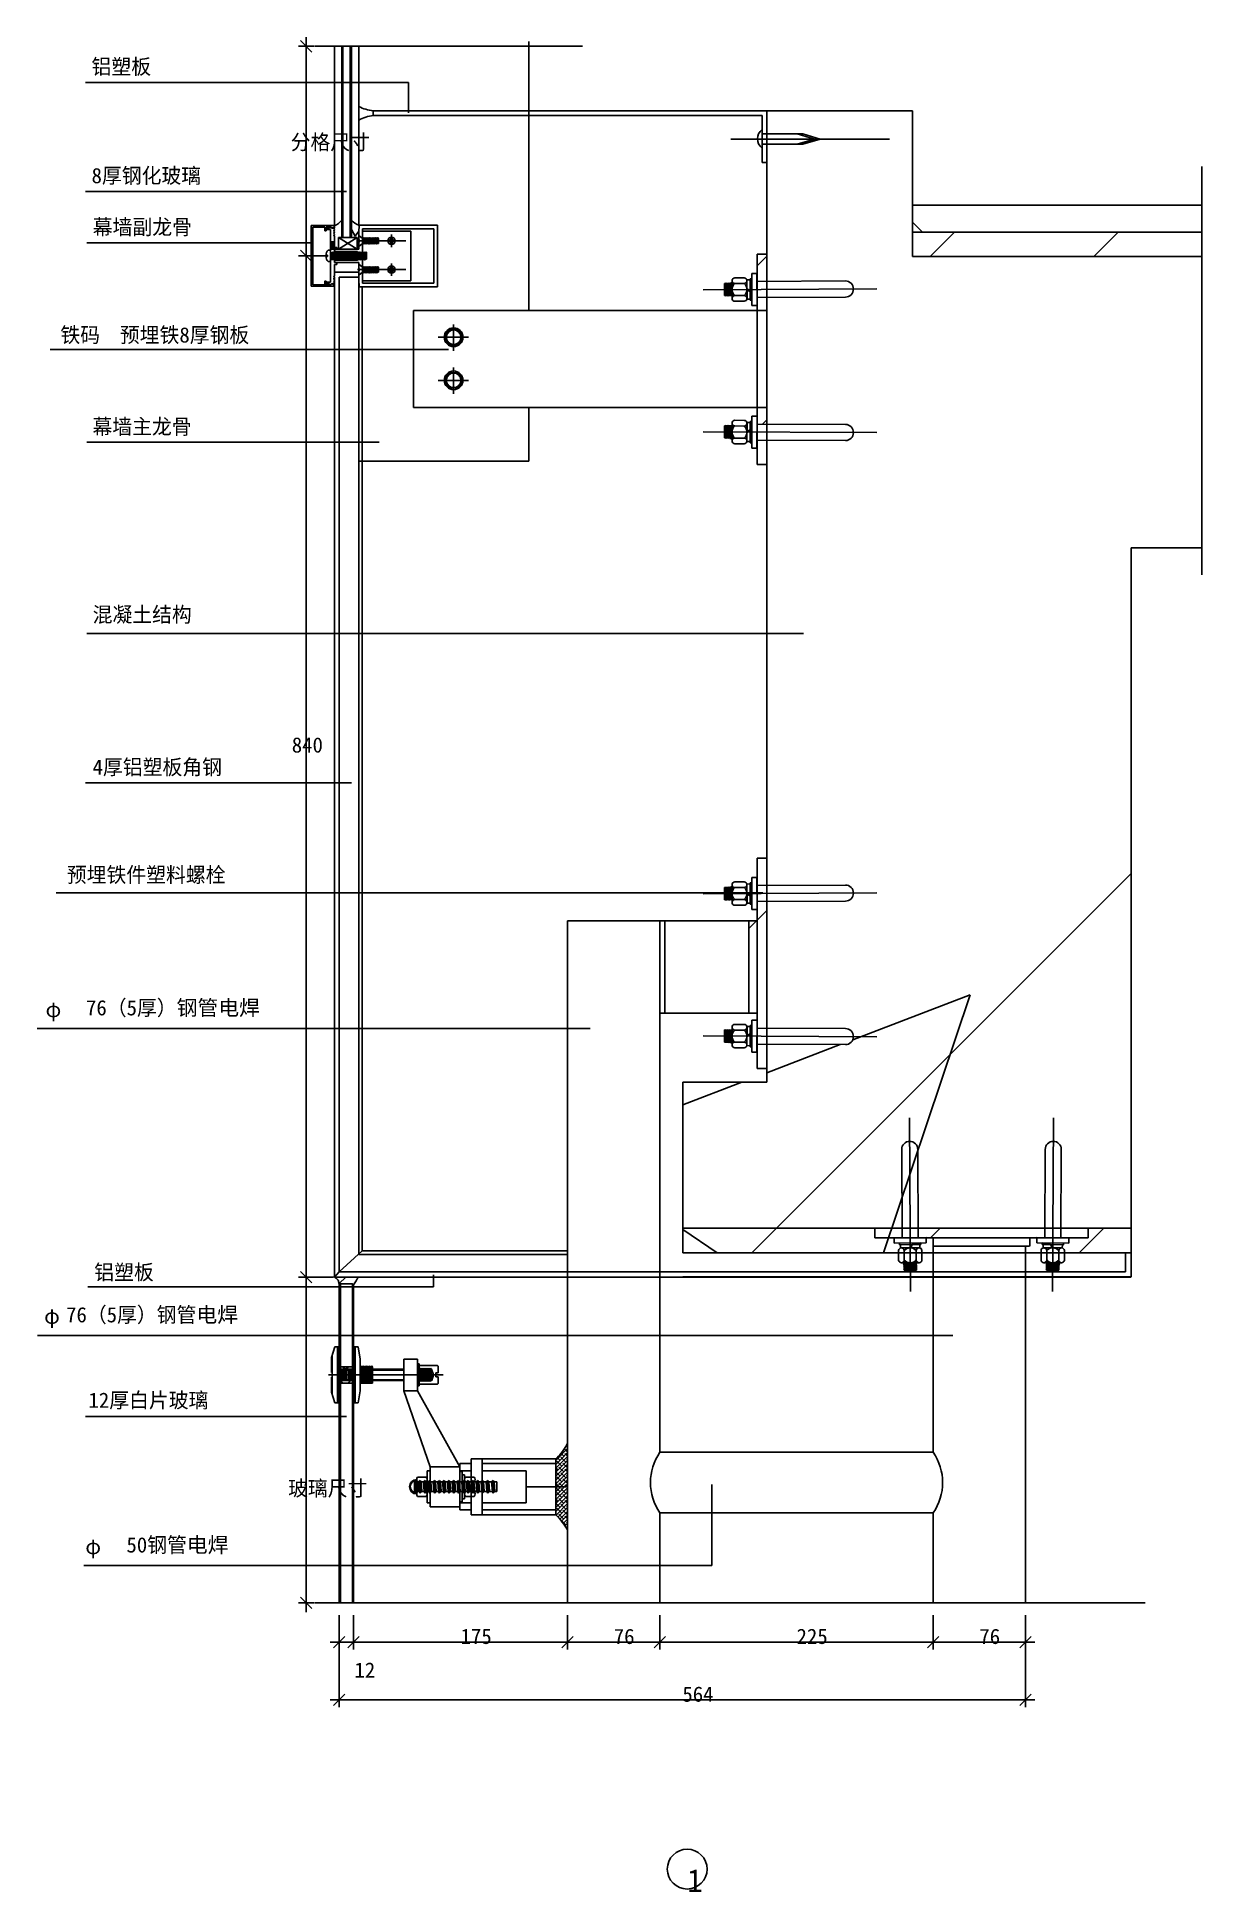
# Model space of a CAD drawing. Header units: metres. Extents: x 7033 to 160475, y 16965 to 261347.
import ezdxf

# ---------------------------------------------------------------- set-up
doc = ezdxf.new("R2010")
doc.units = ezdxf.units.M
for name, color, linetype in [('252', 252, 'Continuous'), ('Layer1', 4, 'Continuous'), ('Layer2', 2, 'Continuous'), ('Layer3', 3, 'Continuous'), ('Layer4', 6, 'Continuous'), ('Layer5', 1, 'Continuous'), ('Layer6', 8, 'Continuous'), ('Layer7', 5, 'Continuous'), ('T', 6, 'Continuous'), ('图层4', 4, 'Continuous'), ('填充', 4, 'Continuous'), ('底色', 252, 'Continuous'), ('細纖', 6, 'Continuous')]:
    doc.layers.add(name, color=color, linetype=linetype)

msp = doc.modelspace()

# ---------------------------------------------------------------- texts
at = {"layer": 'Layer2'}
for s, p in [('铝塑板', (14205.99, 256457.45)), ('8厚钢化玻璃', (14205.99, 242096.64)), ('幕墙副龙骨', (14362.79, 235324.8)), ('铁码\u3000预埋铁8厚钢板', (10098.04, 221103.99)), ('幕墙主龙骨', (14324.14, 209025.91)), ('4厚铝塑板角钢', (14339.94, 164167.19)), ('铝塑板', (14564.46, 97616.59)), ('12厚白片玻璃', (13800.97, 80744.75))]:
    msp.add_text(s, height=2010, dxfattribs=at).set_placement(p)
at = {"layer": 'Layer2', "attachment_point": 1}
for s, insert, char_height in [('混凝土结构', (14339.47, 186273.22), 2010), ('预埋铁件塑料螺栓', (10947.98, 151986.93), 2010), ('    76（5厚）{\\fNSimSun|b0|i0|c134|p49;钢管电焊}', (8004.53, 134462.49), 2010), ('{\\fArial|b0|i0|c0|p32;   }76（5厚）钢管{\\fNSimSun|b0|i0|c134|p49;电焊}', (8510.35, 94018.21), 2010), ('    50钢管{\\fNSimSun|b0|i0|c134|p49;电焊}', (13332.81, 63691.84), 2010), ('1', (92670.32, 19965.02), 3000)]:
    msp.add_mtext(s, dxfattribs=dict(at, insert=insert, char_height=char_height))
at = {"layer": 'T'}
for p in [(8142.8, 132221.08), (7956.95, 91820.74), (13383, 61469.19)]:
    msp.add_text('φ', height=2010, dxfattribs=at).set_placement(p)
at = {"layer": '图层4', "char_height": 2010, "attachment_point": 1}
for s, insert in [('分格尺寸', (40434.67, 248518.44)), ('840', (40580.6, 169084.62)), ('玻璃尺寸', (40095.15, 71147.09)), ('175', (62816.44, 51642.68)), ('76', (82996.96, 51635.46)), ('225', (107076.96, 51642.68)), ('76', (131156.96, 51635.46)), ('12', (48838.53, 47197.74)), ('564', (92036.96, 44028.31))]:
    msp.add_mtext(s, dxfattribs=dict(at, insert=insert))

# ---------------------------------------------------------------- blocks, each defined once
blk = doc.blocks.new('A$C505D6BDD')
at = {"layer": 'Layer5', "color": 6}
for p, q in [((390.9, 514.53), (0, 514.53)), ((266.2, 547.53), (421.19, 607.87)), ((266.2, 547.53), (390.9, 531.03)), ((266.2, 514.53), (266.2, 547.53)), ((266.2, 514.53), (266.2, 481.53)), ((266.2, 481.53), (390.9, 498.03)), ((266.2, 481.53), (421.19, 421.19)), ((444.47, 584.6), (390.9, 531.03)), ((390.9, 514.53), (390.9, 531.03)), ((390.9, 498.03), (390.9, 514.53)), ((390.9, 498.03), (444.47, 444.47)), ((481.53, 762.86), (421.19, 607.87)), ((444.47, 584.6), (421.19, 607.87)), ((444.47, 584.6), (421.19, 607.87)), ((444.47, 444.47), (421.19, 421.19)), ((444.47, 444.47), (421.19, 421.19)), ((481.53, 266.2), (421.19, 421.19)), ((498.03, 638.16), (444.47, 584.6)), ((444.47, 444.47), (498.03, 390.91)), ((481.53, 762.86), (498.03, 638.16)), ((514.53, 762.86), (481.53, 762.86)), ((481.53, 266.2), (498.03, 390.91)), ((514.53, 266.2), (481.53, 266.2)), ((498.03, 638.16), (514.53, 638.16)), ((498.03, 390.91), (514.53, 390.91)), ((514.53, 1029.07), (514.53, 638.16)), ((514.53, 762.86), (547.53, 762.86)), ((514.53, 638.16), (531.03, 638.16)), ((514.53, 390.91), (531.03, 390.91)), ((514.53, 390.91), (514.53, 0)), ((514.53, 266.2), (547.53, 266.2)), ((547.53, 762.86), (531.03, 638.16)), ((531.03, 638.16), (584.6, 584.6)), ((584.6, 444.47), (531.03, 390.91)), ((547.53, 266.2), (531.03, 390.91)), ((547.53, 762.86), (607.87, 607.87)), ((547.53, 266.2), (607.87, 421.19)), ((584.6, 584.6), (607.87, 607.87)), ((584.6, 584.6), (607.87, 607.87)), ((584.6, 584.6), (638.16, 531.03)), ((638.16, 498.03), (584.6, 444.47)), ((584.6, 444.47), (607.87, 421.19)), ((584.6, 444.47), (607.87, 421.19)), ((762.86, 547.53), (607.87, 607.87)), ((762.86, 481.53), (607.87, 421.19)), ((762.86, 547.53), (638.16, 531.03)), ((638.16, 531.03), (638.16, 498.03)), ((1029.07, 514.53), (638.16, 514.53)), ((762.86, 481.53), (638.16, 498.03)), ((762.86, 514.53), (762.86, 547.53)), ((762.86, 514.53), (762.86, 481.53))]:
    blk.add_line(p, q, dxfattribs=at)
blk.add_circle((513.79, 515.74), 300, dxfattribs=at)
blk = doc.blocks.new('_ArchTick')
for p, q in [((-0.81, 0), (0.81, 0)), ((0, 0.65), (0, -0.65))]:
    blk.add_line(p, q)
at = {"color": 0, "linetype": 'ByBlock'}
blk.add_lwpolyline([(-0.5, -0.5), (0.5, 0.5)], dxfattribs=at)

# ---------------------------------------------------------------- hatches: boundary and pattern name
at = {"layer": 'Layer2'}
h = msp.add_hatch(dxfattribs=at)
h.set_pattern_fill('AR-HBONE', scale=500)
h.paths.add_polyline_path([(160474.94, 239199.87), (122356.96, 239199.87), (122356.96, 235636.96), (160474.94, 235636.96)])
h = msp.add_hatch(dxfattribs=at)
h.set_pattern_fill('ANSI31', scale=4800)
h.paths.add_polyline_path([(103156.96, 227043.31), (101881.89, 227037.36), (101886.76, 225994.93), (101876.96, 225994.89), (101876.96, 211403.39), (101886.76, 211403.34), (101881.89, 210360.91), (103156.96, 210354.96)])
h.paths.add_polyline_path([(103156.96, 232755.81), (101876.96, 232755.81), (101876.96, 229158.76), (103156.96, 229164.73)])
h.paths.add_polyline_path([(103156.96, 208233.54), (101876.96, 208239.51), (101876.96, 205054.3), (103156.96, 205054.3)])
h = msp.add_hatch(dxfattribs=at)
h.set_pattern_fill('ANSI31', scale=4800)
h.paths.add_polyline_path([(103156.96, 147455.55), (101881.89, 147449.6), (101886.76, 146407.17), (101876.96, 146407.12), (101876.96, 131815.62), (101886.76, 131815.58), (101881.89, 130773.14), (103156.96, 130767.2)])
h.paths.add_polyline_path([(103156.96, 153168.04), (101876.96, 153168.04), (101876.96, 149571), (103156.96, 149576.97)])
h.paths.add_polyline_path([(103156.96, 128645.78), (101876.96, 128651.75), (101876.96, 125466.54), (103156.96, 125466.54)])
h = msp.add_hatch(dxfattribs=at)
h.set_pattern_fill('ANSI31', scale=4800)
h.paths.add_polyline_path([(89742.89, 144908.99), (89076.96, 144908.99), (89076.96, 132748.99), (89742.89, 132748.99)])
h = msp.add_hatch(dxfattribs=at)
h.set_pattern_fill('ANSI31', scale=4800)
h.paths.add_polyline_path([(101876.96, 144908.99), (100774.9, 144908.99), (100774.9, 138828.99), (101876.96, 138828.99)])
h.paths.add_polyline_path([(101876.96, 138828.99), (100774.9, 138828.99), (100774.9, 132748.99), (101876.96, 132748.99)])
h = msp.add_hatch(dxfattribs=at)
h.set_pattern_fill('ANSI31', scale=4800)
h.paths.add_polyline_path([(145496.02, 104436.96), (145496.02, 103156.96), (141898.97, 103156.96), (141904.94, 104436.96)])
h.paths.add_polyline_path([(139783.52, 104436.96), (139777.57, 103161.89), (138735.14, 103166.75), (138735.09, 103156.96), (124143.59, 103156.96), (124143.55, 103166.75), (123101.12, 103161.89), (123095.17, 104436.96)])
h.paths.add_polyline_path([(120973.75, 104436.96), (120979.72, 103156.96), (117382.67, 103156.96), (117382.67, 104436.96)])
h = msp.add_hatch(dxfattribs=at)
h.set_pattern_fill('ANSI31', scale=4800)
h.paths.add_polyline_path([(137801.73, 102191.86), (137779.81, 102065.54), (125093.06, 102065.54), (125076.96, 102191.86), (125076.96, 103156.96), (137801.73, 103156.96)])
h = msp.add_hatch(dxfattribs=at)
h.set_pattern_fill('ANSI38', scale=1600)
h.paths.add_polyline_path([(49396.96, 97971.98), (46193.74, 97971.98, -0.31), (46836.96, 96939.93), (46984.39, 97087.37), (48568.48, 97087.37), (48715.91, 96939.93, -0.03)])
at = {"layer": 'Layer3'}
h = msp.add_hatch(dxfattribs=at)
h.set_pattern_fill('AR-CONC', scale=3000)
h.paths.add_polyline_path([(151156.96, 194036.96), (160474.94, 194036.96), (160474.94, 232436.96), (122356.96, 232436.96), (122356.96, 251636.96), (103156.96, 251636.96), (103156.96, 229164.73), (113510.03, 229213.03, -1), (113519.92, 227091.65), (103156.96, 227043.31), (103156.96, 226844.97), (103156.96, 210354.96), (113519.92, 210306.62, -1), (113510.03, 208185.25), (103156.96, 208233.54), (103156.96, 149576.97), (113510.03, 149625.26, -1), (113519.92, 147503.88), (103156.96, 147455.55), (103156.96, 130767.2), (113519.92, 130718.86, -1), (113510.03, 128597.48), (103156.96, 128645.78), (103156.96, 123636.96), (92115.67, 123636.96), (92115.67, 101188.23), (120512.74, 101188.23), (120511.59, 101433.54, -0.35), (120789.86, 101806.05), (120787.83, 102241.09), (120647.83, 102240.44), (120646.85, 102450.43), (119946.86, 102447.17), (119943.55, 103156.96), (122043.57, 103156.96), (124143.55, 103166.75), (124143.59, 103156.96), (138735.09, 103156.96), (138735.14, 103166.75), (139777.57, 103161.89), (139831.86, 114799.92, -1), (141953.23, 114790.02), (141898.97, 103156.96), (142935.14, 103156.96), (142931.83, 102447.17), (142231.84, 102450.43), (142230.86, 102240.44), (142090.86, 102241.09), (142088.83, 101806.05, -0.35), (142367.09, 101433.54), (142365.95, 101188.23), (151156.96, 101188.23)])
at = {"layer": 'Layer6'}
h = msp.add_hatch(dxfattribs=at)
h.set_pattern_fill('ANSI36', scale=40000)
h.paths.add_polyline_path([(151156.96, 194036.96), (160474.94, 194036.96), (160474.94, 232436.96), (122356.96, 232436.96), (122356.96, 251636.96), (103156.96, 251636.96), (103156.96, 229164.73), (113510.03, 229213.03, -1), (113519.92, 227091.65), (103156.96, 227043.31), (103156.96, 226844.97), (103156.96, 210354.96), (113519.92, 210306.62, -1), (113510.03, 208185.25), (103156.96, 208233.54), (103156.96, 149576.97), (113510.03, 149625.26, -1), (113519.92, 147503.88), (103156.96, 147455.55), (103156.96, 130767.2), (113519.92, 130718.86, -1), (113510.03, 128597.48), (103156.96, 128645.78), (103156.96, 123636.96), (92115.67, 123636.96), (92115.67, 101188.23), (120512.74, 101188.23), (120511.59, 101433.54, -0.35), (120789.86, 101806.05), (120787.83, 102241.09), (120647.83, 102240.44), (120646.85, 102450.43), (119946.86, 102447.17), (119943.55, 103156.96), (122043.57, 103156.96), (124143.55, 103166.75), (124143.59, 103156.96), (138735.09, 103156.96), (138735.14, 103166.75), (139777.57, 103161.89), (139831.86, 114799.92, -1), (141953.23, 114790.02), (141898.97, 103156.96), (142935.14, 103156.96), (142931.83, 102447.17), (142231.84, 102450.43), (142230.86, 102240.44), (142090.86, 102241.09), (142088.83, 101806.05, -0.35), (142367.09, 101433.54), (142365.95, 101188.23), (151156.96, 101188.23)])
h = msp.add_hatch(dxfattribs=at)
h.set_pattern_fill('ANSI38', scale=2400)
h.paths.add_polyline_path([(48436.96, 237241.58, 0.18), (49476.47, 236581.06, 1.23), (49476.96, 236452.96), (49396.96, 235780.96), (48922.62, 235120.61), (48436.96, 236012.89)])
h = msp.add_hatch(dxfattribs=at)
h.set_pattern_fill('ANSI33', scale=4800)
h.paths.add_polyline_path([(160474.94, 235636.96), (122356.96, 235636.96), (122356.96, 232436.96), (160474.94, 232436.96)])
h = msp.add_hatch(dxfattribs=at)
h.set_pattern_fill('ANSI33', scale=4800)
h.paths.add_polyline_path([(119943.55, 103156.96), (117382.67, 103156.96), (117382.67, 104436.96), (92115.67, 104436.96), (92115.67, 101188.23), (120512.74, 101188.23), (120511.59, 101433.54), (120511.59, 101433.54, -0.35), (120789.86, 101806.05), (120787.83, 102241.09), (120647.83, 102240.44), (120646.85, 102450.43), (119946.86, 102447.17)])
h.paths.add_polyline_path([(151156.96, 104436.96), (145496.02, 104436.96), (145496.02, 103156.96), (142935.14, 103156.96), (142931.83, 102447.17), (142231.84, 102450.43), (142230.86, 102240.44), (142090.86, 102241.09), (142088.83, 101806.05, -0.35), (142367.09, 101433.54), (142365.95, 101188.23), (151156.96, 101188.23)])
h.paths.add_polyline_path([(137801.73, 102065.54), (125093.06, 102065.54), (125212.01, 101188.23), (137638.09, 101188.23)])
at = {"layer": 'Layer7'}
h = msp.add_hatch(dxfattribs=at)
h.set_pattern_fill('ANSI38', scale=471.79)
h.paths.add_polyline_path([(46626.34, 85823.84), (48926.53, 85823.84), (48926.53, 86165.13), (48926.53, 88772.54), (48715.91, 88772.54), (48715.91, 86165.13), (46836.96, 86165.13), (46836.96, 88772.54), (46626.34, 88772.54)])
h = msp.add_hatch(dxfattribs=at)
h.set_pattern_fill('ANSI38', scale=471.79)
h.paths.add_polyline_path([(46626.34, 84349.5), (48926.53, 84349.5), (48926.53, 84008.21), (48926.53, 81400.81), (48715.91, 81400.81), (48715.91, 84008.21), (46836.96, 84008.21), (46836.96, 81400.81), (46626.34, 81400.81)])
h = msp.add_hatch(dxfattribs=at)
h.set_pattern_fill('ANSI38', scale=115)
h.paths.add_polyline_path([(75362.82, 74029.08), (76916.96, 74029.08), (76916.96, 76072.05, -0.1)])
h = msp.add_hatch(dxfattribs=at)
h.set_pattern_fill('ANSI38', scale=115)
h.paths.add_polyline_path([(75362.82, 67289.21), (76916.96, 67289.21), (76916.96, 73397.22), (75362.82, 73397.22)])
h.paths.add_polyline_path([(75362.82, 67289.21), (75362.82, 66657.35), (76916.96, 66657.35), (76916.96, 67289.21)])
h.paths.add_polyline_path([(75362.82, 74029.08), (75362.82, 73397.22), (76916.96, 73397.22), (76916.96, 74029.08)])
h = msp.add_hatch(dxfattribs=at)
h.set_pattern_fill('ANSI38', scale=115)
h.paths.add_polyline_path([(75362.82, 66657.35, -0.07), (76916.96, 64614.38), (76916.96, 66657.35)])
at = {"layer": '填充'}
h = msp.add_hatch(dxfattribs=at)
h.set_pattern_fill('ANSI36', scale=2000)
h.paths.add_polyline_path([(51316.96, 251636.96, -0.09), (49396.96, 252217.21), (49396.96, 250416.7, -0.09), (51316.96, 250996.96)])
at = {"layer": '底色'}
h = msp.add_hatch(dxfattribs=at)
h.set_pattern_fill('ANSI38', scale=32)
h.paths.add_polyline_path([(45684.96, 234364.01), (46196.96, 234364.01), (46196.96, 233836.96), (46196.96, 233636.96), (46516.96, 233636.96), (46516.96, 233396.96), (46196.96, 233396.96), (45684.96, 233396.96)])
h = msp.add_hatch(dxfattribs=at)
h.set_pattern_fill('ANSI38', scale=32)
h.paths.add_polyline_path([(44916.96, 228724.96), (44916.96, 229204.96), (45124.96, 229204.96), (45124.96, 228724.96), (45124.96, 228516.96), (44140.96, 228516.96), (44140.96, 228724.96)])

# ---------------------------------------------------------------- linework, layer by layer
for p, q in [((101886.76, 225994.93), (101867.16, 230194.89)), ((101898.32, 229158.86), (113510.03, 229213.03)), ((101909.07, 227037.49), (113520.78, 227091.66)), ((101886.76, 211403.34), (101867.16, 207203.39)), ((101909.07, 210360.78), (113520.78, 210306.62)), ((101898.32, 208239.41), (113510.03, 208185.25)), ((101886.76, 146407.17), (101867.16, 150607.12)), ((101898.32, 149571.1), (113510.03, 149625.26)), ((101909.07, 147449.72), (113520.78, 147503.89)), ((101886.76, 131815.58), (101867.16, 127615.62)), ((101909.07, 130773.02), (113520.78, 130718.85)), ((101898.32, 128651.65), (113510.03, 128597.48)), ((120979.62, 103178.32), (120925.46, 114790.02)), ((123100.99, 103189.07), (123046.83, 114800.78)), ((139777.7, 103189.07), (139831.86, 114800.78)), ((141899.07, 103178.32), (141953.23, 114790.02)), ((124143.55, 103166.75), (119943.59, 103147.16)), ((138735.14, 103166.75), (142935.09, 103147.16))]:
    msp.add_line(p, q)
for centre, start, end in [((113514.97, 228152.34), 270.27, 90.27), ((113514.97, 209245.94), 269.73, 89.73), ((113514.97, 148564.57), 270.27, 90.27), ((113514.97, 129658.17), 269.73, 89.73), ((121986.14, 114794.97), 0.27, 180.27), ((140892.55, 114794.97), 359.73, 179.73)]:
    msp.add_arc(centre, 1060.7, start, end)
at = {"layer": '252'}
for p, q in [((49586.12, 86118.18), (49674.73, 86261.41)), ((49789.13, 84072.59), (49586.12, 86118.18)), ((49674.73, 86261.41), (49869.33, 83929.37)), ((49674.73, 86261.41), (49753.65, 86118.18)), ((49753.65, 86118.18), (49935.58, 84072.59)), ((49904.32, 86118.18), (49992.93, 86261.41)), ((50107.32, 84072.59), (49904.32, 86118.18)), ((49992.93, 86261.41), (50187.52, 83929.37)), ((49992.93, 86261.41), (50071.85, 86118.18)), ((50071.85, 86118.18), (50253.77, 84072.59)), ((50199.64, 86118.18), (50288.24, 86261.41)), ((50402.64, 84072.59), (50199.64, 86118.18)), ((50288.24, 86261.41), (50482.84, 83929.37)), ((50288.24, 86261.41), (50367.16, 86118.18)), ((50367.16, 86118.18), (50549.09, 84072.59)), ((50463.86, 86118.18), (50552.47, 86261.41)), ((50666.86, 84072.59), (50463.86, 86118.18)), ((50552.47, 86261.41), (50747.07, 83929.37)), ((50552.47, 86261.41), (50631.39, 86118.18)), ((50631.39, 86118.18), (50813.31, 84072.59)), ((50759.18, 86118.18), (50847.78, 86261.41)), ((50962.18, 84072.59), (50759.18, 86118.18)), ((50847.78, 86261.41), (51042.38, 83929.37)), ((50847.78, 86261.41), (50926.7, 86118.18)), ((50926.7, 86118.18), (51108.63, 84072.59)), ((51033.18, 86118.18), (51121.78, 86261.41)), ((51203.77, 84399.2), (51033.18, 86118.18)), ((51121.78, 86261.41), (51200.71, 86118.18)), ((51121.78, 86261.41), (51203.77, 85278.91)), ((51200.71, 86118.18), (51203.77, 86083.76)), ((57149.56, 85823.84), (58854.62, 85823.84)), ((57376.23, 85836.14), (57527.41, 85979.36)), ((57527.41, 85979.36), (57527.41, 84193.99)), ((57527.41, 85979.36), (57606.33, 85836.14)), ((57589.6, 85823.84), (57677.64, 84337.21)), ((57650.35, 85836.14), (57801.52, 85979.36)), ((57719.17, 84349.5), (57650.35, 85836.14)), ((57801.52, 85979.36), (57801.52, 84193.99)), ((57801.52, 85979.36), (57880.44, 85836.14)), ((57880.44, 85836.14), (57951.75, 84337.21)), ((57913.62, 85836.14), (58064.8, 85979.36)), ((57984.59, 84337.21), (57913.62, 85836.14)), ((58064.8, 85979.36), (58064.8, 84193.99)), ((58064.8, 85979.36), (58143.72, 85836.14)), ((58143.72, 85836.14), (58215.02, 84337.21)), ((58176.89, 85836.14), (58328.07, 85979.36)), ((58247.87, 84337.21), (58176.89, 85836.14)), ((58328.07, 85979.36), (58328.07, 84193.99)), ((58328.07, 85979.36), (58406.99, 85836.14)), ((58406.99, 85836.14), (58478.3, 84337.21)), ((58440.17, 85836.14), (58591.34, 85979.36)), ((58511.14, 84337.21), (58440.17, 85836.14)), ((58591.34, 85979.36), (58591.34, 84193.99)), ((58591.34, 85979.36), (58670.27, 85836.14)), ((58670.27, 85836.14), (58741.57, 84337.21)), ((58703.44, 85836.14), (58854.62, 85979.36)), ((58772.26, 84349.5), (58703.44, 85836.14)), ((58854.62, 85979.36), (58933.54, 85836.14)), ((58854.62, 85979.36), (58854.62, 84193.99)), ((58933.54, 85836.14), (59004.85, 84337.21)), ((59255.75, 85086.67), (58989.82, 85823.84)), ((60538.38, 85086.67), (45438.26, 85086.67)), ((49789.13, 84072.59), (49869.33, 83929.37)), ((49935.58, 84072.59), (49869.33, 83929.37)), ((50107.32, 84072.59), (50187.52, 83929.37)), ((50253.77, 84072.59), (50187.52, 83929.37)), ((50402.64, 84072.59), (50482.84, 83929.37)), ((50549.09, 84072.59), (50482.84, 83929.37)), ((50666.86, 84072.59), (50747.07, 83929.37)), ((50813.31, 84072.59), (50747.07, 83929.37)), ((50962.18, 84072.59), (51042.38, 83929.37)), ((51108.63, 84072.59), (51042.38, 83929.37)), ((51199.39, 84081.02), (51200.02, 84072.59)), ((58729.2, 85086.67), (57004.73, 85086.67)), ((57149.56, 84349.5), (58854.62, 84349.5)), ((57445.06, 84349.5), (57380.61, 85516.33)), ((57447.21, 84337.21), (57527.41, 84193.99)), ((57677.64, 84337.21), (57527.41, 84193.99)), ((57684.42, 84345.63), (57685.05, 84337.21)), ((57721.32, 84337.21), (57801.52, 84193.99)), ((57951.75, 84337.21), (57801.52, 84193.99)), ((57984.59, 84337.21), (58064.8, 84193.99)), ((58215.02, 84337.21), (58064.8, 84193.99)), ((58247.87, 84337.21), (58328.07, 84193.99)), ((58478.3, 84337.21), (58328.07, 84193.99)), ((58511.14, 84337.21), (58591.34, 84193.99)), ((58741.57, 84337.21), (58591.34, 84193.99)), ((58774.42, 84337.21), (58854.62, 84193.99)), ((59004.85, 84337.21), (58854.62, 84193.99)), ((59045.13, 84349.5), (59255.75, 85086.67))]:
    msp.add_line(p, q, dxfattribs=at)
msp.add_arc((63684.53, 85261.76), 4728.24, 173.17, 191.12, dxfattribs=at)
at = {"layer": 'Layer1'}
for p, q in [((103156.96, 226844.97), (103156.96, 228983.74)), ((103156.96, 225950.35), (103156.96, 223811.58)), ((103156.96, 225950.35), (103156.96, 223811.58)), ((103156.96, 222531.58), (103156.96, 214866.69)), ((103156.96, 210553.3), (103156.96, 208414.54)), ((103156.96, 147257.21), (103156.96, 149395.97)), ((103156.96, 146362.58), (103156.96, 144223.82)), ((103156.96, 146362.58), (103156.96, 144223.82)), ((103156.96, 142943.82), (103156.96, 135278.92)), ((103156.96, 130965.54), (103156.96, 128826.77))]:
    msp.add_line(p, q, dxfattribs=at)
for points in [[(60742.44, 221800.87), (61323.31, 222806.98), (62485.06, 222806.98), (63065.94, 221800.87), (62485.06, 220794.77), (61323.31, 220794.77)], [(60742.44, 216123), (61323.31, 217129.1), (62485.06, 217129.1), (63065.94, 216123), (62485.06, 215116.89), (61323.31, 215116.89)]]:
    msp.add_lwpolyline(points, close=True, dxfattribs=at)
for centre, radius in [((61904.19, 221800.87), 1235.62), ((61904.19, 221800.87), 960), ((61904.19, 216123), 1235.62), ((61904.19, 216123), 960)]:
    msp.add_circle(centre, radius, dxfattribs=at)
at = {"layer": 'Layer2'}
for p, q in [((43577.47, 260131.88), (78860.16, 260131.88)), ((160474.94, 244292), (160474.94, 190476.26)), ((46196.96, 233836.96), (46196.96, 235091.07)), ((55600.54, 234504.66), (49242.04, 234504.66)), ((55600.54, 230712.66), (49242.04, 230712.66)), ((46196.96, 228516.96), (46196.96, 228724.96)), ((61904.19, 220002.18), (61904.19, 223485.21)), ((59867.22, 221800.87), (63877.31, 221800.87)), ((61904.19, 214324.3), (61904.19, 217807.34)), ((59867.22, 216123), (63877.31, 216123)), ((89742.89, 144908.99), (89742.89, 132748.99)), ((125076.96, 102065.54), (125076.96, 103156.96)), ((137801.73, 102065.54), (137801.73, 103156.96)), ((59237.32, 96691.96), (59237.32, 98250.31)), ((59237.32, 96691.96), (13733.67, 96691.96)), ((45794.85, 87378.34), (46274.97, 88772.54)), ((46274.97, 88772.54), (46836.96, 88772.54)), ((49338.87, 88772.54), (48715.91, 88772.54)), ((49592.25, 87172.05), (49338.87, 88772.54)), ((45794.85, 87378.34), (45794.85, 85402.6)), ((45900.16, 87684.15), (45900.16, 85086.67)), ((46689.53, 84349.5), (46689.53, 85823.84)), ((49592.25, 87172.05), (49592.25, 84008.21)), ((51203.77, 86165.13), (49592.25, 86165.13)), ((51203.77, 86165.13), (51203.77, 84008.21)), ((51203.77, 85823.84), (55350.47, 85823.84)), ((51203.77, 85718.53), (55350.47, 85718.53)), ((55350.47, 83001.29), (55350.47, 87172.05)), ((57149.56, 87172.05), (55350.47, 87172.05)), ((57149.56, 83001.29), (57149.56, 87172.05)), ((57360.18, 86532.61), (57149.56, 86532.61)), ((57360.18, 86532.61), (57360.18, 85086.67)), ((57360.18, 86321.99), (59782.3, 86321.99)), ((59782.3, 86321.99), (59887.61, 86216.68)), ((59887.61, 85339.41), (59887.61, 86216.68)), ((45794.85, 85402.6), (45900.16, 85402.6)), ((45794.85, 84770.74), (45900.16, 84770.74)), ((45794.85, 82795), (45794.85, 84770.74)), ((45900.16, 82489.19), (45900.16, 85086.67)), ((49592.25, 83001.29), (49592.25, 84008.21)), ((51203.77, 84008.21), (49592.25, 84008.21)), ((51203.77, 84454.81), (55350.47, 84454.81)), ((51203.77, 84349.5), (55350.47, 84349.5)), ((57360.18, 83640.73), (57149.56, 83640.73)), ((57360.18, 83640.73), (57360.18, 85086.67)), ((57360.18, 83851.35), (59782.3, 83851.35)), ((59887.61, 85339.41), (59571.68, 85339.41)), ((59571.68, 85339.41), (59571.68, 85086.67)), ((59571.68, 84833.93), (59571.68, 85086.67)), ((59887.61, 84833.93), (59571.68, 84833.93)), ((59782.3, 83851.35), (59887.61, 83956.66)), ((59887.61, 84833.93), (59887.61, 83956.66)), ((45794.85, 82795), (46274.97, 81400.81)), ((46274.97, 81400.81), (46836.96, 81400.81)), ((48715.91, 81400.81), (49338.87, 81400.81)), ((49592.25, 83001.29), (49338.87, 81400.81)), ((57149.56, 83001.29), (55350.47, 83001.29)), ((75362.82, 73397.22), (65670.89, 73397.22)), ((75362.82, 66657.35), (75362.82, 74029.08)), ((76916.96, 74029.08), (76916.96, 66657.35)), ((58404.5, 72449.41), (58825.74, 72449.41)), ((58404.5, 72449.41), (58404.5, 68237.02)), ((58825.74, 72975.95), (58825.74, 67710.48)), ((71461.6, 70343.22), (76745.02, 70343.22)), ((58404.5, 68237.02), (58825.74, 68237.02)), ((75362.82, 67289.21), (65670.89, 67289.21)), ((43577.47, 55046.38), (152996.32, 55046.38))]:
    msp.add_line(p, q, dxfattribs=at)
msp.add_circle((92670.32, 19965.02), 2624.61, dxfattribs=at)
for centre, radius, start, end in [((45763.62, 96987.44), 1074.39, 357.47, 66.4), ((58825.31, 91009.45), 11720.52, 143.56, 149.6)]:
    msp.add_arc(centre, radius, start, end, dxfattribs=at)
at = {"layer": 'Layer3'}
for p, q in [((46196.96, 236516.96), (46196.96, 260131.88)), ((47156.96, 235110.54), (47156.96, 260131.88)), ((48436.96, 235110.54), (48436.96, 260131.88)), ((71796.96, 260131.88), (71796.96, 260752.04)), ((51316.96, 251636.96), (103156.96, 251636.96)), ((102527.52, 250996.96), (102527.52, 244819.58)), ((103156.96, 251636.96), (103156.96, 123636.96)), ((103156.96, 251636.96), (122356.96, 251636.96)), ((122356.96, 251636.96), (122356.96, 232436.96)), ((122356.96, 239199.87), (160474.94, 239199.87)), ((43156.96, 236516.96), (46196.96, 236516.96)), ((43156.96, 236516.96), (43156.96, 228516.96)), ((43364.96, 236308.96), (44916.96, 236308.96)), ((43364.96, 236308.96), (43364.96, 228724.96)), ((44916.96, 236308.96), (44916.96, 235828.96)), ((44916.96, 235828.96), (45124.96, 235828.96)), ((45124.96, 235828.96), (45124.96, 236308.96)), ((45124.96, 236308.96), (45716.96, 236308.96)), ((45876.96, 236196.96), (45716.96, 236308.96)), ((46196.96, 236308.96), (45876.96, 236196.96)), ((47316.96, 234950.54), (47156.96, 235110.54)), ((48276.96, 234950.54), (47316.96, 234950.54)), ((48436.96, 235110.54), (48276.96, 234950.54)), ((49476.96, 236452.96), (49396.96, 235780.96)), ((49396.96, 235780.96), (49396.96, 235226.87)), ((59796.96, 236580.96), (49476.96, 236580.96)), ((49915.06, 236100.96), (49876.96, 235780.96)), ((49876.96, 235780.96), (49876.96, 229252.96)), ((59316.96, 236100.96), (49915.06, 236100.96)), ((59316.96, 236100.96), (59316.96, 228932.96)), ((59796.96, 236580.96), (59796.96, 228452.96)), ((122356.96, 235636.96), (160474.94, 235636.96)), ((46356.96, 233396.96), (49396.96, 233396.96)), ((46356.96, 233076.96), (49236.96, 233076.96)), ((49236.96, 233076.96), (49236.96, 231956.96)), ((49396.96, 233556.96), (49396.96, 233754.87)), ((49396.96, 233754.87), (49396.96, 233396.96)), ((122356.96, 232436.96), (160474.94, 232436.96)), ((122356.96, 232436.96), (160474.94, 232436.96)), ((46356.96, 231956.96), (49236.96, 231956.96)), ((46356.96, 231636.96), (49396.96, 231636.96)), ((49396.96, 231636.96), (49396.96, 231434.87)), ((49396.96, 229962.87), (49396.96, 229252.96)), ((43156.96, 228516.96), (46196.96, 228516.96)), ((43364.96, 228724.96), (44916.96, 228724.96)), ((44916.96, 229204.96), (45124.96, 229204.96)), ((44916.96, 228724.96), (44916.96, 229204.96)), ((45124.96, 229204.96), (45124.96, 228724.96)), ((45124.96, 228724.96), (45716.96, 228724.96)), ((45836.57, 228845.63), (45708.92, 228734.64)), ((45924.84, 228856.82), (46150.65, 228743.91)), ((49476.96, 228580.96), (49396.96, 229252.96)), ((49397.62, 228516.96), (49396.96, 228516.96)), ((59796.96, 228452.96), (49449.25, 228452.96)), ((49915.06, 228932.96), (49876.96, 229252.96)), ((59316.96, 228932.96), (49915.06, 228932.96)), ((117673.61, 228168.59), (94783.73, 228061.82)), ((56596.96, 225342.36), (103156.96, 225342.36)), ((56596.96, 212542.36), (56596.96, 225342.36)), ((56596.96, 212542.36), (103156.96, 212542.36)), ((117673.61, 209229.68), (94783.73, 209336.45)), ((151156.96, 194036.96), (151156.96, 97988.23)), ((151156.96, 194036.96), (160474.94, 194036.96)), ((117673.61, 148580.83), (94783.73, 148474.06)), ((76916.96, 144908.99), (89742.89, 144908.99)), ((76916.96, 144908.99), (76916.96, 55046.38)), ((89742.89, 144908.99), (82780.91, 144908.99)), ((89076.96, 144908.99), (89076.96, 74901.2)), ((100774.9, 144908.99), (89076.96, 144908.99)), ((100774.9, 132748.99), (89076.96, 132748.99)), ((117673.61, 129641.91), (94783.73, 129748.69)), ((92115.67, 123636.96), (92115.67, 101188.23)), ((92115.67, 123636.96), (103156.96, 123636.96)), ((121969.89, 118953.61), (122076.66, 96063.73)), ((140908.8, 118953.61), (140802.03, 96063.73)), ((92115.67, 104436.96), (151156.96, 104436.96)), ((151156.96, 101188.23), (92115.67, 101188.23)), ((125076.96, 102036.74), (125076.96, 74901.2)), ((137236.96, 102036.74), (137236.96, 55046.38)), ((150397, 101188.23), (150397, 98643.23)), ((151156.96, 97988.23), (92115.67, 97988.23)), ((46836.51, 55046.38), (46837.87, 97004.91)), ((46836.96, 96939.93), (46984.39, 97087.37)), ((46984.39, 97087.37), (48568.48, 97087.37)), ((48568.48, 97087.37), (48715.91, 96939.93)), ((48715.91, 55046.38), (48715.91, 96939.93)), ((64196.54, 73397.22), (62722.2, 73397.22)), ((62722.2, 73397.22), (62722.2, 67289.21)), ((65670.89, 74029.08), (64196.54, 74029.08)), ((64196.54, 74029.08), (64196.54, 66657.35)), ((65670.89, 74029.08), (65670.89, 66657.35)), ((89076.96, 74901.2), (125076.96, 74901.2)), ((58299.19, 71606.93), (57140.79, 71606.93)), ((58299.19, 69079.5), (57140.79, 69079.5)), ((64196.54, 67289.21), (62722.2, 67289.21)), ((65670.89, 66657.35), (64196.54, 66657.35)), ((89076.96, 66901.2), (125076.96, 66901.2)), ((89076.96, 66901.2), (89076.96, 55046.38)), ((125076.96, 66901.2), (125076.96, 55046.38))]:
    msp.add_line(p, q, dxfattribs=at)
for centre, radius, start, end in [((49463.1, 236516.96), 65.48, 77.78, 282.22), ((46356.96, 231796.96), 160, 90, 270), ((45687.92, 228758.78), 32, 244.08, 311.01), ((45889.06, 228785.26), 80, 63.43, 131.01), ((49463.1, 228516.96), 65.48, 77.78, 282.22), ((94871.23, 70901.2), 7040.85, 145.38, 214.62), ((119282.69, 70901.2), 7040.85, 325.38, 34.62), ((57035.48, 70343.22), 947.79, 90, 270), ((57035.48, 70343.22), 842.48, 90, 270), ((57562.03, 71291), 526.55, 143.13, 216.87), ((57877.96, 71291), 526.55, 323.13, 36.87), ((57562.03, 69395.43), 526.55, 143.13, 216.87), ((57877.96, 69395.43), 526.55, 323.13, 36.87)]:
    msp.add_arc(centre, radius, start, end, dxfattribs=at)
at = {"layer": 'Layer4'}
for p, q in [((55953.52, 255379.03), (55953.52, 251371.17)), ((46720.29, 234950.54), (46720.29, 233396.96)), ((49193.63, 234950.54), (46720.29, 233396.96)), ((46720.29, 234950.54), (49193.63, 233396.96)), ((47956.96, 234950.54), (46720.29, 234950.54)), ((47956.96, 234950.54), (49193.63, 234950.54)), ((49193.63, 234950.54), (49193.63, 233396.96)), ((56276.96, 235780.96), (49876.96, 235780.96)), ((56276.96, 235780.96), (56276.96, 229252.96)), ((56276.96, 229252.96), (49876.96, 229252.96)), ((127661.28, 90285.81), (7088.23, 90285.81)), ((55350.47, 83001.29), (58825.74, 72975.95)), ((57149.56, 83001.29), (62722.2, 72975.95)), ((95904.33, 59959.44), (95904.33, 70649.29))]:
    msp.add_line(p, q, dxfattribs=at)
for points in [[(55953.52, 255379.03), (13423.58, 255379.03)], [(47795.4, 241018.22), (13423.58, 241018.22)], [(43347.4, 234246.38), (13580.38, 234246.38)], [(61233.86, 220193.52), (8771.22, 220193.52)], [(52082.88, 207966.09), (13580.38, 207966.09)], [(107992.91, 182772.81), (13580.38, 182772.81)], [(48429.05, 163077.9), (13423.58, 163077.9)], [(102635.62, 148591.34), (9544.79, 148591.34)], [(79895.82, 130730.09), (7032.8, 130730.09)], [(47795.4, 79596.21), (13423.58, 79596.21)], [(95904.33, 59959.44), (13169.97, 59959.44)]]:
    msp.add_lwpolyline(points, dxfattribs=at)
at = {"layer": 'Layer5'}
for p, q in [((101167.17, 230191.62), (101867.16, 230194.89)), ((101186.76, 225991.67), (101167.17, 230191.62)), ((98940.03, 228874.55), (97582.6, 228868.22)), ((97582.6, 228868.22), (97590.01, 227281.57)), ((97823, 227282.8), (97582.92, 228799.8)), ((97777.79, 227282.59), (97583, 228784.2)), ((97823, 227282.8), (97584.3, 228505.36)), ((97777.79, 227282.59), (97584.3, 228505.36)), ((97590.01, 227281.57), (98947.43, 227287.9)), ((97764.45, 228953.27), (97736.92, 228868.94)), ((98032.99, 227283.78), (97736.92, 228868.94)), ((97987.79, 227283.57), (97736.92, 228868.94)), ((97764.45, 228953.27), (97782.1, 228869.15)), ((97806.49, 227197.51), (97778.16, 227281.58)), ((98032.99, 227283.78), (97782.1, 228869.15)), ((97987.79, 227283.57), (97782.1, 228869.15)), ((97806.49, 227197.51), (97823.35, 227281.79)), ((97974.45, 228951.66), (97946.91, 228867.33)), ((98242.99, 227282.17), (97946.91, 228867.33)), ((98197.78, 227281.95), (97946.91, 228867.33)), ((97974.45, 228951.66), (97992.1, 228867.54)), ((98016.49, 227198.49), (97988.16, 227282.56)), ((98242.99, 227282.17), (97992.1, 228867.54)), ((98197.78, 227281.95), (97992.1, 228867.54)), ((98016.49, 227198.49), (98033.35, 227282.77)), ((98184.31, 228959.21), (98156.77, 228874.88)), ((98452.85, 227289.72), (98156.77, 228874.88)), ((98407.64, 227289.51), (98156.77, 228874.88)), ((98184.31, 228959.21), (98201.96, 228875.09)), ((98226.48, 227196.88), (98198.16, 227280.95)), ((98407.64, 227289.51), (98201.96, 228875.09)), ((98452.85, 227289.72), (98201.96, 228875.09)), ((98226.48, 227196.88), (98243.34, 227281.16)), ((98387.79, 229011.14), (98360.25, 228926.81)), ((98581.1, 227817.01), (98360.25, 228926.81)), ((98582.47, 227522.48), (98360.25, 228926.81)), ((98387.79, 229011.14), (98405.44, 228927.02)), ((98582.28, 227563.76), (98405.44, 228927.02)), ((98581.1, 227817.01), (98405.44, 228927.02)), ((98436.34, 227204.43), (98408.02, 227288.5)), ((98436.34, 227204.43), (98453.21, 227288.71)), ((98585.32, 226912.88), (98574.43, 229246.18)), ((100172.75, 229626.98), (98936.54, 229621.21)), ((100176.23, 228880.32), (98940.03, 228874.55)), ((100183.63, 227293.67), (98947.43, 227287.9)), ((100549.22, 226922.04), (100538.34, 229255.35)), ((100961.09, 229350.65), (100541.1, 229348.69)), ((100552.85, 226828.72), (100541.1, 229348.69)), ((100541.1, 229348.69), (100546.65, 228158.71)), ((100546.65, 228158.71), (100967.62, 227950.67)), ((100547.3, 228018.71), (100552.85, 226828.72)), ((100547.3, 228018.71), (100968.28, 227810.67)), ((100960.44, 229490.65), (101170.44, 229491.63)), ((100973.5, 226690.68), (100960.44, 229490.65)), ((100972.85, 226830.68), (100961.09, 229350.65)), ((100967.62, 227950.67), (100961.09, 229350.65)), ((100972.85, 226830.68), (100968.28, 227810.67)), ((101170.44, 229491.63), (101183.5, 226691.66)), ((98950.91, 226541.24), (100187.11, 226547.01)), ((100552.85, 226828.72), (100972.85, 226830.68)), ((101183.5, 226691.66), (100973.5, 226690.68)), ((101886.76, 225994.93), (101186.76, 225991.67)), ((97806.49, 210200.77), (97778.16, 210116.69)), ((97806.49, 210200.77), (97823.35, 210116.48)), ((98016.49, 210199.79), (97988.16, 210115.71)), ((98016.49, 210199.79), (98033.35, 210115.5)), ((98226.48, 210201.4), (98198.16, 210117.33)), ((98226.48, 210201.4), (98243.34, 210117.12)), ((98436.34, 210193.85), (98408.02, 210109.78)), ((98436.34, 210193.85), (98453.21, 210109.56)), ((98585.32, 210485.4), (98574.43, 208152.09)), ((98950.91, 210857.03), (100187.11, 210851.26)), ((100549.22, 210476.24), (100538.34, 208142.93)), ((100552.85, 210569.56), (100541.1, 208049.58)), ((100547.3, 209379.57), (100552.85, 210569.56)), ((100552.85, 210569.56), (100972.85, 210567.6)), ((100973.5, 210707.6), (100960.44, 207907.63)), ((100972.85, 210567.6), (100961.09, 208047.62)), ((100972.85, 210567.6), (100968.28, 209587.61)), ((101183.5, 210706.62), (100973.5, 210707.6)), ((101186.76, 211406.61), (101167.17, 207206.65)), ((101170.44, 207906.65), (101183.5, 210706.62)), ((101886.76, 211403.34), (101186.76, 211406.61)), ((97582.6, 208530.06), (97590.01, 210116.7)), ((98940.03, 208523.72), (97582.6, 208530.06)), ((97823, 210115.48), (97582.92, 208598.47)), ((97777.79, 210115.69), (97583, 208614.07)), ((97777.79, 210115.69), (97584.3, 208892.92)), ((97823, 210115.48), (97584.3, 208892.92)), ((97590.01, 210116.7), (98947.43, 210110.37)), ((97987.79, 210114.71), (97736.92, 208529.34)), ((98032.99, 210114.5), (97736.92, 208529.34)), ((97764.45, 208445), (97736.92, 208529.34)), ((97764.45, 208445), (97782.1, 208529.12)), ((97987.79, 210114.71), (97782.1, 208529.12)), ((98032.99, 210114.5), (97782.1, 208529.12)), ((98197.78, 210116.32), (97946.91, 208530.95)), ((98242.99, 210116.11), (97946.91, 208530.95)), ((97974.45, 208446.62), (97946.91, 208530.95)), ((97974.45, 208446.62), (97992.1, 208530.74)), ((98197.78, 210116.32), (97992.1, 208530.74)), ((98242.99, 210116.11), (97992.1, 208530.74)), ((98407.64, 210108.77), (98156.77, 208523.4)), ((98452.85, 210108.56), (98156.77, 208523.4)), ((98184.31, 208439.06), (98156.77, 208523.4)), ((98184.31, 208439.06), (98201.96, 208523.19)), ((98407.64, 210108.77), (98201.96, 208523.19)), ((98452.85, 210108.56), (98201.96, 208523.19)), ((98582.47, 209875.8), (98360.25, 208471.46)), ((98581.1, 209581.26), (98360.25, 208471.46)), ((98387.79, 208387.13), (98360.25, 208471.46)), ((98387.79, 208387.13), (98405.44, 208471.25)), ((98582.28, 209834.51), (98405.44, 208471.25)), ((98581.1, 209581.26), (98405.44, 208471.25)), ((100172.75, 207771.3), (98936.54, 207777.06)), ((100176.23, 208517.96), (98940.03, 208523.72)), ((100183.63, 210104.61), (98947.43, 210110.37)), ((100541.1, 208049.58), (100546.65, 209239.57)), ((100961.09, 208047.62), (100541.1, 208049.58)), ((100546.65, 209239.57), (100967.62, 209447.61)), ((100547.3, 209379.57), (100968.28, 209587.61)), ((100960.44, 207907.63), (101170.44, 207906.65)), ((100967.62, 209447.61), (100961.09, 208047.62)), ((101167.17, 207206.65), (101867.16, 207203.39)), ((98940.03, 149286.79), (97582.6, 149280.45)), ((97582.6, 149280.45), (97590.01, 147693.8)), ((97823, 147695.03), (97582.92, 149212.04)), ((97777.79, 147694.82), (97583, 149196.44)), ((97764.45, 149365.51), (97736.92, 149281.17)), ((98032.99, 147696.01), (97736.92, 149281.17)), ((97987.79, 147695.8), (97736.92, 149281.17)), ((97764.45, 149365.51), (97782.1, 149281.38)), ((98032.99, 147696.01), (97782.1, 149281.38)), ((97987.79, 147695.8), (97782.1, 149281.38)), ((97974.45, 149363.89), (97946.91, 149279.56)), ((98242.99, 147694.4), (97946.91, 149279.56)), ((98197.78, 147694.19), (97946.91, 149279.56)), ((97974.45, 149363.89), (97992.1, 149279.77)), ((98242.99, 147694.4), (97992.1, 149279.77)), ((98197.78, 147694.19), (97992.1, 149279.77)), ((98184.31, 149371.44), (98156.77, 149287.11)), ((98452.85, 147701.95), (98156.77, 149287.11)), ((98407.64, 147701.74), (98156.77, 149287.11)), ((98184.31, 149371.44), (98201.96, 149287.32)), ((98407.64, 147701.74), (98201.96, 149287.32)), ((98452.85, 147701.95), (98201.96, 149287.32)), ((98387.79, 149423.38), (98360.25, 149339.05)), ((98581.1, 148229.25), (98360.25, 149339.05)), ((98582.47, 147934.71), (98360.25, 149339.05)), ((98387.79, 149423.38), (98405.44, 149339.26)), ((98582.28, 147975.99), (98405.44, 149339.26)), ((98581.1, 148229.25), (98405.44, 149339.26)), ((98585.32, 147325.11), (98574.43, 149658.42)), ((100172.75, 150039.21), (98936.54, 150033.44)), ((100176.23, 149292.55), (98940.03, 149286.79)), ((100549.22, 147334.27), (100538.34, 149667.58)), ((100961.09, 149762.89), (100541.1, 149760.93)), ((100552.85, 147240.95), (100541.1, 149760.93)), ((100541.1, 149760.93), (100546.65, 148570.94)), ((100960.44, 149902.88), (101170.44, 149903.86)), ((100973.5, 147102.91), (100960.44, 149902.88)), ((100972.85, 147242.91), (100961.09, 149762.89)), ((100967.62, 148362.9), (100961.09, 149762.89)), ((101167.17, 150603.86), (101867.16, 150607.12)), ((101186.76, 146403.9), (101167.17, 150603.86)), ((101170.44, 149903.86), (101183.5, 147103.89)), ((97823, 147695.03), (97584.3, 148917.59)), ((97777.79, 147694.82), (97584.3, 148917.59)), ((97590.01, 147693.8), (98947.43, 147700.14)), ((97806.49, 147609.74), (97778.16, 147693.82)), ((97806.49, 147609.74), (97823.35, 147694.03)), ((98016.49, 147610.72), (97988.16, 147694.8)), ((98016.49, 147610.72), (98033.35, 147695.01)), ((98226.48, 147609.11), (98198.16, 147693.18)), ((98226.48, 147609.11), (98243.34, 147693.39)), ((98436.34, 147616.66), (98408.02, 147700.73)), ((98436.34, 147616.66), (98453.21, 147700.94)), ((100183.63, 147705.9), (98947.43, 147700.14)), ((98950.91, 146953.48), (100187.11, 146959.24)), ((100546.65, 148570.94), (100967.62, 148362.9)), ((100547.3, 148430.94), (100552.85, 147240.95)), ((100547.3, 148430.94), (100968.28, 148222.9)), ((100552.85, 147240.95), (100972.85, 147242.91)), ((100972.85, 147242.91), (100968.28, 148222.9)), ((101183.5, 147103.89), (100973.5, 147102.91)), ((101886.76, 146407.17), (101186.76, 146403.9)), ((97582.6, 128942.29), (97590.01, 130528.94)), ((97823, 130527.71), (97582.92, 129010.71)), ((97777.79, 130527.92), (97583, 129026.3)), ((97777.79, 130527.92), (97584.3, 129305.15)), ((97823, 130527.71), (97584.3, 129305.15)), ((97590.01, 130528.94), (98947.43, 130522.61)), ((97987.79, 130526.94), (97736.92, 128941.57)), ((98032.99, 130526.73), (97736.92, 128941.57)), ((97806.49, 130613), (97778.16, 130528.93)), ((97987.79, 130526.94), (97782.1, 128941.36)), ((98032.99, 130526.73), (97782.1, 128941.36)), ((97806.49, 130613), (97823.35, 130528.72)), ((98197.78, 130528.56), (97946.91, 128943.18)), ((98242.99, 130528.34), (97946.91, 128943.18)), ((98016.49, 130612.02), (97988.16, 130527.95)), ((98197.78, 130528.56), (97992.1, 128942.97)), ((98242.99, 130528.34), (97992.1, 128942.97)), ((98016.49, 130612.02), (98033.35, 130527.74)), ((98407.64, 130521), (98156.77, 128935.63)), ((98452.85, 130520.79), (98156.77, 128935.63)), ((98226.48, 130613.63), (98198.16, 130529.56)), ((98407.64, 130521), (98201.96, 128935.42)), ((98452.85, 130520.79), (98201.96, 128935.42)), ((98226.48, 130613.63), (98243.34, 130529.35)), ((98582.47, 130288.03), (98360.25, 128883.7)), ((98581.1, 129993.5), (98360.25, 128883.7)), ((98582.28, 130246.75), (98405.44, 128883.49)), ((98581.1, 129993.5), (98405.44, 128883.49)), ((98436.34, 130606.08), (98408.02, 130522.01)), ((98436.34, 130606.08), (98453.21, 130521.8)), ((98585.32, 130897.63), (98574.43, 128564.33)), ((100183.63, 130516.84), (98947.43, 130522.61)), ((98950.91, 131269.27), (100187.11, 131263.5)), ((100549.22, 130888.47), (100538.34, 128555.16)), ((100552.85, 130981.79), (100541.1, 128461.82)), ((100541.1, 128461.82), (100546.65, 129651.8)), ((100546.65, 129651.8), (100967.62, 129859.84)), ((100547.3, 129791.8), (100552.85, 130981.79)), ((100547.3, 129791.8), (100968.28, 129999.84)), ((100552.85, 130981.79), (100972.85, 130979.83)), ((100973.5, 131119.83), (100960.44, 128319.86)), ((100972.85, 130979.83), (100961.09, 128459.86)), ((100967.62, 129859.84), (100961.09, 128459.86)), ((100972.85, 130979.83), (100968.28, 129999.84)), ((101183.5, 131118.85), (100973.5, 131119.83)), ((101186.76, 131818.84), (101167.17, 127618.89)), ((101170.44, 128318.88), (101183.5, 131118.85)), ((101886.76, 131815.58), (101186.76, 131818.84)), ((98940.03, 128935.96), (97582.6, 128942.29)), ((97764.45, 128857.24), (97736.92, 128941.57)), ((97764.45, 128857.24), (97782.1, 128941.36)), ((97974.45, 128858.85), (97946.91, 128943.18)), ((97974.45, 128858.85), (97992.1, 128942.97)), ((98184.31, 128851.3), (98156.77, 128935.63)), ((98184.31, 128851.3), (98201.96, 128935.42)), ((98387.79, 128799.36), (98360.25, 128883.7)), ((98387.79, 128799.36), (98405.44, 128883.49)), ((100172.75, 128183.53), (98936.54, 128189.3)), ((100176.23, 128930.19), (98940.03, 128935.96)), ((100961.09, 128459.86), (100541.1, 128461.82)), ((100960.44, 128319.86), (101170.44, 128318.88)), ((101167.17, 127618.89), (101867.16, 127615.62)), ((119946.86, 102447.17), (119943.59, 103147.16)), ((124143.55, 103166.75), (124146.81, 102466.76)), ((138735.14, 103166.75), (138731.87, 102466.76)), ((142931.83, 102447.17), (142935.09, 103147.16)), ((124146.81, 102466.76), (119946.86, 102447.17)), ((120511.5, 101452.75), (120517.27, 100216.54)), ((120646.85, 102450.43), (123446.82, 102463.5)), ((120647.83, 102240.44), (120646.85, 102450.43)), ((123447.8, 102253.5), (120647.83, 102240.44)), ((123307.8, 102252.84), (120787.83, 102241.09)), ((122187.82, 102247.62), (120787.83, 102241.09)), ((120787.83, 102241.09), (120789.79, 101821.09)), ((123309.76, 101832.85), (120789.79, 101821.09)), ((120789.79, 101821.09), (121979.78, 101826.65)), ((123216.44, 101829.22), (120883.14, 101818.34)), ((121258.16, 101456.23), (121263.93, 100220.02)), ((121263.93, 100220.02), (121270.26, 98862.6)), ((121979.78, 101826.65), (122187.82, 102247.62)), ((122119.78, 101827.3), (122327.81, 102248.27)), ((122119.78, 101827.3), (123309.76, 101832.85)), ((123307.8, 102252.84), (122327.81, 102248.27)), ((122844.81, 101463.63), (122850.58, 100227.42)), ((122856.91, 98870), (122850.58, 100227.42)), ((123309.76, 101832.85), (123307.8, 102252.84)), ((123446.82, 102463.5), (123447.8, 102253.5)), ((123597.24, 100230.91), (123591.47, 101467.11)), ((138731.87, 102466.76), (142931.83, 102447.17)), ((139281.45, 100230.91), (139287.22, 101467.11)), ((139431.87, 102463.5), (139430.89, 102253.5)), ((139430.89, 102253.5), (142230.86, 102240.44)), ((142231.84, 102450.43), (139431.87, 102463.5)), ((139568.93, 101832.85), (139570.89, 102252.84)), ((140758.91, 101827.3), (139568.93, 101832.85)), ((139568.93, 101832.85), (142088.9, 101821.09)), ((139570.89, 102252.84), (140550.87, 102248.27)), ((139570.89, 102252.84), (142090.86, 102241.09)), ((139662.24, 101829.22), (141995.55, 101818.34)), ((140021.78, 98870), (140028.11, 100227.42)), ((140033.88, 101463.63), (140028.11, 100227.42)), ((140758.91, 101827.3), (140550.87, 102248.27)), ((140898.91, 101826.65), (140690.87, 102247.62)), ((140690.87, 102247.62), (142090.86, 102241.09)), ((142088.9, 101821.09), (140898.91, 101826.65)), ((141614.76, 100220.02), (141608.43, 98862.6)), ((141620.52, 101456.23), (141614.76, 100220.02)), ((142090.86, 102241.09), (142088.9, 101821.09)), ((142230.86, 102240.44), (142231.84, 102450.43)), ((142367.18, 101452.75), (142361.42, 100216.54)), ((123225.61, 99865.32), (120892.3, 99854.43)), ((121127.34, 99667.79), (121211.46, 99685.43)), ((121127.34, 99667.79), (121211.67, 99640.25)), ((121179.27, 99464.31), (121263.39, 99481.96)), ((121179.27, 99464.31), (121263.6, 99436.77)), ((121185.21, 99044.45), (121269.33, 99062.1)), ((121185.21, 99044.45), (121269.54, 99016.91)), ((121186.82, 99254.45), (121270.95, 99272.09)), ((121186.82, 99254.45), (121271.16, 99226.91)), ((122574.72, 99862.28), (121211.46, 99685.43)), ((122321.47, 99861.1), (121211.46, 99685.43)), ((122616.01, 99862.47), (121211.67, 99640.25)), ((122321.47, 99861.1), (121211.67, 99640.25)), ((122848.76, 99732.85), (121263.39, 99481.96)), ((122848.98, 99687.64), (121263.39, 99481.96)), ((122848.76, 99732.85), (121263.6, 99436.77)), ((122848.98, 99687.64), (121263.6, 99436.77)), ((122854.7, 99312.99), (121269.33, 99062.1)), ((122854.91, 99267.78), (121269.33, 99062.1)), ((122854.7, 99312.99), (121269.54, 99016.91)), ((122854.91, 99267.78), (121269.54, 99016.91)), ((121270.26, 98862.6), (122856.91, 98870)), ((122856.32, 99522.98), (121270.95, 99272.09)), ((122856.53, 99477.78), (121270.95, 99272.09)), ((122856.32, 99522.98), (121271.16, 99226.91)), ((122856.53, 99477.78), (121271.16, 99226.91)), ((122855.68, 99102.99), (121338.68, 98862.92)), ((122855.89, 99057.79), (121354.28, 98862.99)), ((122855.68, 99102.99), (121633.13, 98864.29)), ((122855.89, 99057.79), (121633.13, 98864.29)), ((122934.05, 99716.34), (122849.77, 99733.2)), ((122934.05, 99716.34), (122849.98, 99688.02)), ((122939.99, 99296.48), (122855.71, 99313.35)), ((122939.99, 99296.48), (122855.92, 99268.16)), ((122940.97, 99086.49), (122856.69, 99103.35)), ((122940.97, 99086.49), (122856.9, 99058.16)), ((122941.61, 99506.48), (122857.32, 99523.34)), ((122941.61, 99506.48), (122857.53, 99478.15)), ((139653.08, 99865.32), (141986.39, 99854.43)), ((139937.08, 99506.48), (140021.36, 99523.34)), ((139937.08, 99506.48), (140021.15, 99478.15)), ((139937.72, 99086.49), (140022, 99103.35)), ((139937.72, 99086.49), (140021.79, 99058.16)), ((139938.7, 99296.48), (140022.98, 99313.35)), ((139938.7, 99296.48), (140022.77, 99268.16)), ((139944.63, 99716.34), (140028.92, 99733.2)), ((139944.63, 99716.34), (140028.71, 99688.02)), ((141608.43, 98862.6), (140021.78, 98870)), ((140022.16, 99477.78), (141607.53, 99226.91)), ((140022.16, 99477.78), (141607.74, 99272.09)), ((140022.37, 99522.98), (141607.53, 99226.91)), ((140022.37, 99522.98), (141607.74, 99272.09)), ((140022.8, 99057.79), (141524.41, 98862.99)), ((140022.8, 99057.79), (141245.56, 98864.29)), ((140023.01, 99102.99), (141540.01, 98862.92)), ((140023.01, 99102.99), (141245.56, 98864.29)), ((140023.77, 99267.78), (141609.36, 99062.1)), ((140023.77, 99267.78), (141609.15, 99016.91)), ((140023.99, 99312.99), (141609.15, 99016.91)), ((140023.99, 99312.99), (141609.36, 99062.1)), ((140029.71, 99687.64), (141615.3, 99481.96)), ((140029.71, 99687.64), (141615.08, 99436.77)), ((140029.92, 99732.85), (141615.08, 99436.77)), ((140029.92, 99732.85), (141615.3, 99481.96)), ((140262.68, 99862.47), (141667.02, 99640.25)), ((140303.97, 99862.28), (141667.23, 99685.43)), ((140557.22, 99861.1), (141667.02, 99640.25)), ((140557.22, 99861.1), (141667.23, 99685.43)), ((141691.86, 99254.45), (141607.53, 99226.91)), ((141691.86, 99254.45), (141607.74, 99272.09)), ((141693.48, 99044.45), (141609.15, 99016.91)), ((141693.48, 99044.45), (141609.36, 99062.1)), ((141699.42, 99464.31), (141615.08, 99436.77)), ((141699.42, 99464.31), (141615.3, 99481.96)), ((141751.35, 99667.79), (141667.02, 99640.25)), ((141751.35, 99667.79), (141667.23, 99685.43)), ((46626.34, 88772.54), (46626.34, 85086.67)), ((48568.48, 86165.13), (48568.48, 88562)), ((48926.53, 84008.21), (48926.53, 88772.54)), ((46626.34, 85823.84), (48926.53, 85823.84)), ((46689.53, 85718.53), (48926.53, 85718.53)), ((46773.79, 84454.81), (46773.79, 85718.53)), ((46984.41, 84454.81), (46984.41, 85718.53)), ((47195.03, 84454.81), (47195.03, 85718.53)), ((47405.64, 84454.81), (47405.64, 85718.53)), ((47616.26, 84454.81), (47616.26, 85718.53)), ((47828.23, 84454.81), (47828.23, 85718.53)), ((48084.06, 84454.81), (48084.06, 85718.53)), ((48294.67, 84454.81), (48294.67, 85718.53)), ((48505.29, 84454.81), (48505.29, 85718.53)), ((48715.91, 84454.81), (48715.91, 85718.53)), ((46626.34, 81400.81), (46626.34, 85086.67)), ((46626.34, 84349.5), (48926.53, 84349.5)), ((46689.53, 84454.81), (48926.53, 84454.81)), ((48926.53, 84008.21), (48926.53, 81400.81))]:
    msp.add_line(p, q, dxfattribs=at)
for centre, radius, start, end in [((98947.89, 229247.93), 373.46, 91.74, 268.79), ((99617.55, 228084.37), 1040.88, 130.61, 229.92), ((98958.77, 226914.62), 373.46, 91.74, 268.79), ((100164.89, 229253.6), 373.46, 271.74, 88.79), ((99506.11, 228083.85), 1040.88, 310.61, 49.92), ((100175.77, 226920.3), 373.46, 271.74, 88.79), ((98958.77, 210483.66), 373.46, 91.21, 268.26), ((100175.77, 210477.98), 373.46, 271.21, 88.26), ((98947.89, 208150.35), 373.46, 91.21, 268.26), ((99617.55, 209313.91), 1040.88, 130.08, 229.39), ((100164.89, 208144.67), 373.46, 271.21, 88.26), ((99506.11, 209314.42), 1040.88, 310.08, 49.39), ((98947.89, 149660.16), 373.46, 91.74, 268.79), ((99617.55, 148496.6), 1040.88, 130.61, 229.92), ((100164.89, 149665.84), 373.46, 271.74, 88.79), ((99506.11, 148496.08), 1040.88, 310.61, 49.92), ((98958.77, 147326.85), 373.46, 91.74, 268.79), ((100175.77, 147332.53), 373.46, 271.74, 88.79), ((99617.55, 129726.14), 1040.88, 130.08, 229.39), ((98958.77, 130895.89), 373.46, 91.21, 268.26), ((99506.11, 129726.66), 1040.88, 310.08, 49.39), ((100175.77, 130890.21), 373.46, 271.21, 88.26), ((98947.89, 128562.58), 373.46, 91.21, 268.26), ((100164.89, 128556.91), 373.46, 271.21, 88.26), ((120884.88, 101444.88), 373.46, 1.74, 178.79), ((120890.56, 100227.88), 373.46, 181.74, 358.79), ((122054.63, 100786.11), 1040.88, 40.61, 139.92), ((122054.11, 100897.55), 1040.88, 220.61, 319.92), ((123218.19, 101455.77), 373.46, 1.74, 178.79), ((123223.86, 100238.77), 373.46, 181.74, 358.79), ((139654.82, 100238.77), 373.46, 181.21, 358.26), ((139660.5, 101455.77), 373.46, 1.21, 178.26), ((140824.58, 100897.55), 1040.88, 220.08, 319.39), ((140824.06, 100786.11), 1040.88, 40.08, 139.39), ((141988.13, 100227.88), 373.46, 181.21, 358.26), ((141993.81, 101444.88), 373.46, 1.21, 178.26)]:
    msp.add_arc(centre, radius, start, end, dxfattribs=at)
at = {"layer": 'Layer6'}
for p, q in [((48922.62, 235120.61), (48436.96, 236012.89)), ((49396.96, 234570.87), (49396.96, 235226.87)), ((49396.96, 235226.87), (49876.96, 234823.67)), ((49876.96, 234823.67), (52023.61, 234823.67)), ((50087.84, 234876.77), (49977.55, 234109.59)), ((50129.4, 234930.4), (50000.34, 234049.06)), ((50146.99, 234880.64), (50025.82, 234109.59)), ((50087.84, 234876.77), (50129.4, 234930.4)), ((50129.4, 234930.4), (50146.99, 234880.64)), ((50253.87, 234876.77), (50143.58, 234109.59)), ((50295.43, 234930.4), (50166.37, 234049.06)), ((50313.02, 234880.64), (50191.85, 234109.59)), ((50253.87, 234876.77), (50295.43, 234930.4)), ((50383.01, 234876.77), (50272.71, 234109.59)), ((50295.43, 234930.4), (50313.02, 234880.64)), ((50424.56, 234930.4), (50295.5, 234049.06)), ((50442.15, 234880.64), (50320.98, 234109.59)), ((50383.01, 234876.77), (50424.56, 234930.4)), ((50424.56, 234930.4), (50442.15, 234880.64)), ((50549.04, 234876.77), (50438.74, 234109.59)), ((50590.59, 234930.4), (50461.53, 234049.06)), ((50608.18, 234880.64), (50487.01, 234109.59)), ((50549.04, 234876.77), (50590.59, 234930.4)), ((50697.94, 234876.77), (50587.65, 234109.59)), ((50590.59, 234930.4), (50608.18, 234880.64)), ((50739.5, 234930.4), (50610.44, 234049.06)), ((50757.09, 234880.64), (50635.92, 234109.59)), ((50697.94, 234876.77), (50739.5, 234930.4)), ((50739.5, 234930.4), (50757.09, 234880.64)), ((50863.97, 234876.77), (50753.68, 234109.59)), ((50905.53, 234930.4), (50776.47, 234049.06)), ((50923.12, 234880.64), (50801.95, 234109.59)), ((50863.97, 234876.77), (50905.53, 234930.4)), ((50993.1, 234876.77), (50882.81, 234109.59)), ((50905.53, 234930.4), (50923.12, 234880.64)), ((51034.66, 234930.4), (50905.6, 234049.06)), ((51052.25, 234880.64), (50931.08, 234109.59)), ((50993.1, 234876.77), (51034.66, 234930.4)), ((51034.66, 234930.4), (51052.25, 234880.64)), ((51159.13, 234876.77), (51048.84, 234109.59)), ((51200.69, 234930.4), (51071.63, 234049.06)), ((51218.28, 234880.64), (51097.11, 234109.59)), ((51159.13, 234876.77), (51200.69, 234930.4)), ((51291.33, 234876.77), (51181.03, 234109.59)), ((51200.69, 234930.4), (51218.28, 234880.64)), ((51332.88, 234930.4), (51203.82, 234049.06)), ((51350.47, 234880.64), (51229.3, 234109.59)), ((51291.33, 234876.77), (51332.88, 234930.4)), ((51332.88, 234930.4), (51350.47, 234880.64)), ((51457.36, 234876.77), (51347.06, 234109.59)), ((51498.91, 234930.4), (51369.85, 234049.06)), ((51516.5, 234880.64), (51395.33, 234109.59)), ((51457.36, 234876.77), (51498.91, 234930.4)), ((51586.49, 234876.77), (51476.2, 234109.59)), ((51498.91, 234930.4), (51516.5, 234880.64)), ((51628.04, 234930.4), (51498.98, 234049.06)), ((51645.64, 234880.64), (51524.46, 234109.59)), ((51586.49, 234876.77), (51628.04, 234930.4)), ((51628.04, 234930.4), (51645.64, 234880.64)), ((51752.52, 234876.77), (51642.23, 234109.59)), ((51794.07, 234930.4), (51665.01, 234049.06)), ((51811.67, 234880.64), (51690.49, 234109.59)), ((51752.52, 234876.77), (51794.07, 234930.4)), ((51901.43, 234876.77), (51791.13, 234109.59)), ((51794.07, 234930.4), (51811.67, 234880.64)), ((51942.98, 234930.4), (51813.92, 234049.06)), ((51960.57, 234880.64), (51839.4, 234109.59)), ((51901.43, 234876.77), (51942.98, 234930.4)), ((51942.98, 234930.4), (51960.57, 234880.64)), ((52023.61, 234158.07), (52023.61, 234823.67)), ((46196.96, 234364.01), (45684.96, 234364.01)), ((46196.96, 233396.96), (45684.96, 233396.96)), ((49556.96, 234570.87), (49396.96, 234570.87)), ((49556.96, 234410.87), (49396.96, 234410.87)), ((49396.96, 234410.87), (49396.96, 233754.87)), ((49396.96, 233754.87), (49876.96, 234158.07)), ((49556.96, 234410.87), (49556.96, 234570.87)), ((49876.96, 234158.07), (52023.61, 234158.07)), ((50000.34, 234049.06), (49977.55, 234109.59)), ((50025.82, 234109.59), (50000.34, 234049.06)), ((50166.37, 234049.06), (50143.58, 234109.59)), ((50191.85, 234109.59), (50166.37, 234049.06)), ((50295.5, 234049.06), (50272.71, 234109.59)), ((50320.98, 234109.59), (50295.5, 234049.06)), ((50461.53, 234049.06), (50438.74, 234109.59)), ((50487.01, 234109.59), (50461.53, 234049.06)), ((50610.44, 234049.06), (50587.65, 234109.59)), ((50635.92, 234109.59), (50610.44, 234049.06)), ((50776.47, 234049.06), (50753.68, 234109.59)), ((50801.95, 234109.59), (50776.47, 234049.06)), ((50905.6, 234049.06), (50882.81, 234109.59)), ((50931.08, 234109.59), (50905.6, 234049.06)), ((51071.63, 234049.06), (51048.84, 234109.59)), ((51097.11, 234109.59), (51071.63, 234049.06)), ((51203.82, 234049.06), (51181.03, 234109.59)), ((51229.3, 234109.59), (51203.82, 234049.06)), ((51369.85, 234049.06), (51347.06, 234109.59)), ((51395.33, 234109.59), (51369.85, 234049.06)), ((51498.98, 234049.06), (51476.2, 234109.59)), ((51524.46, 234109.59), (51498.98, 234049.06)), ((51665.01, 234049.06), (51642.23, 234109.59)), ((51690.49, 234109.59), (51665.01, 234049.06)), ((51813.92, 234049.06), (51791.13, 234109.59)), ((51839.4, 234109.59), (51813.92, 234049.06)), ((49396.96, 231434.87), (49876.96, 231031.67)), ((49396.96, 230778.87), (49396.96, 231434.87)), ((49556.96, 230778.87), (49396.96, 230778.87)), ((49396.96, 230618.87), (49396.96, 229962.87)), ((49556.96, 230618.87), (49396.96, 230618.87)), ((49396.96, 229962.87), (49876.96, 230366.07)), ((49556.96, 230618.87), (49556.96, 230778.87)), ((49876.96, 231031.67), (52023.61, 231031.67)), ((49876.96, 230366.07), (52023.61, 230366.07)), ((50087.84, 231084.77), (49977.55, 230317.59)), ((50000.34, 230257.06), (49977.55, 230317.59)), ((50129.4, 231138.4), (50000.34, 230257.06)), ((50025.82, 230317.59), (50000.34, 230257.06)), ((50146.99, 231088.64), (50025.82, 230317.59)), ((50087.84, 231084.77), (50129.4, 231138.4)), ((50129.4, 231138.4), (50146.99, 231088.64)), ((50253.87, 231084.77), (50143.58, 230317.59)), ((50166.37, 230257.06), (50143.58, 230317.59)), ((50295.43, 231138.4), (50166.37, 230257.06)), ((50191.85, 230317.59), (50166.37, 230257.06)), ((50313.02, 231088.64), (50191.85, 230317.59)), ((50253.87, 231084.77), (50295.43, 231138.4)), ((50383.01, 231084.77), (50272.71, 230317.59)), ((50295.5, 230257.06), (50272.71, 230317.59)), ((50295.43, 231138.4), (50313.02, 231088.64)), ((50424.56, 231138.4), (50295.5, 230257.06)), ((50320.98, 230317.59), (50295.5, 230257.06)), ((50442.15, 231088.64), (50320.98, 230317.59)), ((50383.01, 231084.77), (50424.56, 231138.4)), ((50424.56, 231138.4), (50442.15, 231088.64)), ((50549.04, 231084.77), (50438.74, 230317.59)), ((50461.53, 230257.06), (50438.74, 230317.59)), ((50590.59, 231138.4), (50461.53, 230257.06)), ((50487.01, 230317.59), (50461.53, 230257.06)), ((50608.18, 231088.64), (50487.01, 230317.59)), ((50549.04, 231084.77), (50590.59, 231138.4)), ((50697.94, 231084.77), (50587.65, 230317.59)), ((50610.44, 230257.06), (50587.65, 230317.59)), ((50590.59, 231138.4), (50608.18, 231088.64)), ((50739.5, 231138.4), (50610.44, 230257.06)), ((50635.92, 230317.59), (50610.44, 230257.06)), ((50757.09, 231088.64), (50635.92, 230317.59)), ((50697.94, 231084.77), (50739.5, 231138.4)), ((50739.5, 231138.4), (50757.09, 231088.64)), ((50863.97, 231084.77), (50753.68, 230317.59)), ((50776.47, 230257.06), (50753.68, 230317.59)), ((50905.53, 231138.4), (50776.47, 230257.06)), ((50801.95, 230317.59), (50776.47, 230257.06)), ((50923.12, 231088.64), (50801.95, 230317.59)), ((50863.97, 231084.77), (50905.53, 231138.4)), ((50993.1, 231084.77), (50882.81, 230317.59)), ((50905.6, 230257.06), (50882.81, 230317.59)), ((50905.53, 231138.4), (50923.12, 231088.64)), ((51034.66, 231138.4), (50905.6, 230257.06)), ((50931.08, 230317.59), (50905.6, 230257.06)), ((51052.25, 231088.64), (50931.08, 230317.59)), ((50993.1, 231084.77), (51034.66, 231138.4)), ((51034.66, 231138.4), (51052.25, 231088.64)), ((51159.13, 231084.77), (51048.84, 230317.59)), ((51071.63, 230257.06), (51048.84, 230317.59)), ((51200.69, 231138.4), (51071.63, 230257.06)), ((51097.11, 230317.59), (51071.63, 230257.06)), ((51218.28, 231088.64), (51097.11, 230317.59)), ((51159.13, 231084.77), (51200.69, 231138.4)), ((51291.33, 231084.77), (51181.03, 230317.59)), ((51203.82, 230257.06), (51181.03, 230317.59)), ((51200.69, 231138.4), (51218.28, 231088.64)), ((51332.88, 231138.4), (51203.82, 230257.06)), ((51229.3, 230317.59), (51203.82, 230257.06)), ((51350.47, 231088.64), (51229.3, 230317.59)), ((51291.33, 231084.77), (51332.88, 231138.4)), ((51332.88, 231138.4), (51350.47, 231088.64)), ((51457.36, 231084.77), (51347.06, 230317.59)), ((51369.85, 230257.06), (51347.06, 230317.59)), ((51498.91, 231138.4), (51369.85, 230257.06)), ((51395.33, 230317.59), (51369.85, 230257.06)), ((51516.5, 231088.64), (51395.33, 230317.59)), ((51457.36, 231084.77), (51498.91, 231138.4)), ((51586.49, 231084.77), (51476.2, 230317.59)), ((51498.98, 230257.06), (51476.2, 230317.59)), ((51498.91, 231138.4), (51516.5, 231088.64)), ((51628.04, 231138.4), (51498.98, 230257.06)), ((51524.46, 230317.59), (51498.98, 230257.06)), ((51645.64, 231088.64), (51524.46, 230317.59)), ((51586.49, 231084.77), (51628.04, 231138.4)), ((51628.04, 231138.4), (51645.64, 231088.64)), ((51752.52, 231084.77), (51642.23, 230317.59)), ((51665.01, 230257.06), (51642.23, 230317.59)), ((51794.07, 231138.4), (51665.01, 230257.06)), ((51690.49, 230317.59), (51665.01, 230257.06)), ((51811.67, 231088.64), (51690.49, 230317.59)), ((51752.52, 231084.77), (51794.07, 231138.4)), ((51901.43, 231084.77), (51791.13, 230317.59)), ((51813.92, 230257.06), (51791.13, 230317.59)), ((51794.07, 231138.4), (51811.67, 231088.64)), ((51942.98, 231138.4), (51813.92, 230257.06)), ((51839.4, 230317.59), (51813.92, 230257.06)), ((51960.57, 231088.64), (51839.4, 230317.59)), ((51901.43, 231084.77), (51942.98, 231138.4)), ((51942.98, 231138.4), (51960.57, 231088.64)), ((52023.61, 230366.07), (52023.61, 231031.67)), ((44140.96, 228724.96), (44140.96, 228516.96)), ((45124.96, 228724.96), (45124.96, 228516.96)), ((46984.39, 55046.38), (46984.39, 97087.37)), ((48568.48, 55046.38), (48568.48, 97087.37)), ((48715.91, 86165.13), (46836.96, 86165.13)), ((48715.91, 84008.21), (46836.96, 84008.21)), ((64196.54, 72449.41), (62722.2, 72449.41)), ((63038.12, 72344.1), (62722.2, 72344.1)), ((63038.12, 68342.33), (63038.12, 72344.1)), ((71461.6, 72449.41), (65670.89, 72449.41)), ((71461.6, 72449.41), (71461.6, 68237.02)), ((63038.12, 68342.33), (62722.2, 68342.33)), ((64196.54, 68237.02), (62722.2, 68237.02)), ((71461.6, 68237.02), (65670.89, 68237.02))]:
    msp.add_line(p, q, dxfattribs=at)
msp.add_arc((49843.46, 238306.85), 1764.38, 217.14, 258.01, dxfattribs=at)
at = {"layer": 'Layer7'}
for p, q in [((57140.79, 70975.07), (56768.86, 70975.07)), ((56768.86, 70975.07), (56891.99, 69711.36)), ((56768.86, 70975.07), (56768.86, 69711.36)), ((56882.96, 70975.07), (57006.1, 69711.36)), ((56997.07, 70975.07), (57120.21, 69711.36)), ((57111.18, 70975.07), (57234.32, 69711.36)), ((58299.19, 70975.07), (57140.79, 70975.07)), ((57225.29, 70975.07), (57348.43, 69711.36)), ((57288.32, 70975.07), (57510.63, 71185.69)), ((57389.53, 69711.36), (57294.75, 70975.07)), ((57510.63, 71185.69), (57626.7, 70975.07)), ((57510.63, 71185.69), (57510.63, 69500.74)), ((57631.74, 70975.07), (57726.52, 69711.36)), ((57898.16, 70975.07), (67607.81, 70975.07)), ((57920.17, 70975.07), (58142.49, 71185.69)), ((58021.38, 69711.36), (57926.61, 70975.07)), ((58142.49, 71185.69), (58258.55, 70975.07)), ((58142.49, 71185.69), (58142.49, 69500.74)), ((58263.6, 70975.07), (58358.38, 69711.36)), ((58552.03, 70975.07), (58774.35, 71185.69)), ((58653.24, 69711.36), (58558.46, 70975.07)), ((58774.35, 71185.69), (58890.41, 70975.07)), ((58774.35, 71185.69), (58774.35, 69500.74)), ((58895.45, 70975.07), (58990.23, 69711.36)), ((59183.89, 70975.07), (59406.21, 71185.69)), ((59285.1, 69711.36), (59190.32, 70975.07)), ((59406.21, 71185.69), (59522.27, 70975.07)), ((59406.21, 71185.69), (59406.21, 69500.74)), ((59527.31, 70975.07), (59622.09, 69711.36)), ((59815.74, 70975.07), (60038.06, 71185.69)), ((59916.96, 69711.36), (59822.18, 70975.07)), ((60038.06, 71185.69), (60154.13, 70975.07)), ((60038.06, 71185.69), (60038.06, 69500.74)), ((60159.17, 70975.07), (60253.95, 69711.36)), ((60447.6, 70975.07), (60669.92, 71185.69)), ((60548.81, 69711.36), (60454.04, 70975.07)), ((60669.92, 71185.69), (60785.98, 70975.07)), ((60669.92, 71185.69), (60669.92, 69500.74)), ((60791.03, 70975.07), (60885.8, 69711.36)), ((61079.46, 70975.07), (61301.78, 71185.69)), ((61180.67, 69711.36), (61085.89, 70975.07)), ((61301.78, 71185.69), (61417.84, 70975.07)), ((61301.78, 71185.69), (61301.78, 69500.74)), ((61422.88, 70975.07), (61517.66, 69711.36)), ((61711.32, 70975.07), (61933.63, 71185.69)), ((61812.53, 69711.36), (61717.75, 70975.07)), ((61933.63, 71185.69), (62049.7, 70975.07)), ((61933.63, 71185.69), (61933.63, 69500.74)), ((62054.74, 70975.07), (62149.52, 69711.36)), ((62343.17, 70975.07), (62565.49, 71185.69)), ((62444.39, 69711.36), (62349.61, 70975.07)), ((62565.49, 71185.69), (62681.55, 70975.07)), ((62565.49, 71185.69), (62565.49, 69500.74)), ((62686.6, 70975.07), (62781.38, 69711.36)), ((62975.03, 70975.07), (63197.35, 71185.69)), ((63076.24, 69711.36), (62981.46, 70975.07)), ((63354.05, 71922.86), (63038.12, 71922.86)), ((63197.35, 71185.69), (63313.41, 70975.07)), ((63197.35, 71185.69), (63197.35, 69500.74)), ((63318.46, 70975.07), (63413.23, 69711.36)), ((63354.05, 68763.57), (63354.05, 71922.86)), ((64617.77, 71606.93), (63459.36, 71606.93)), ((64617.77, 70975.07), (63459.36, 70975.07)), ((63606.89, 70975.07), (63829.21, 71185.69)), ((63708.1, 69711.36), (63613.32, 70975.07)), ((63829.21, 71185.69), (63945.27, 70975.07)), ((63829.21, 71185.69), (63829.21, 69500.74)), ((63950.31, 70975.07), (64045.09, 69711.36)), ((64238.75, 70975.07), (64461.06, 71185.69)), ((64339.96, 69711.36), (64245.18, 70975.07)), ((64461.06, 71185.69), (64577.13, 70975.07)), ((64461.06, 71185.69), (64461.06, 69500.74)), ((64582.17, 70975.07), (64676.95, 69711.36)), ((64870.6, 70975.07), (65092.92, 71185.69)), ((64971.82, 69711.36), (64877.04, 70975.07)), ((65092.92, 71185.69), (65208.98, 70975.07)), ((65092.92, 71185.69), (65092.92, 69500.74)), ((65214.03, 70975.07), (65308.81, 69711.36)), ((65502.46, 70975.07), (65724.78, 71185.69)), ((65603.67, 69711.36), (65508.89, 70975.07)), ((65724.78, 71185.69), (65840.84, 70975.07)), ((65724.78, 71185.69), (65724.78, 69500.74)), ((65845.88, 70975.07), (65940.66, 69711.36)), ((66178.52, 70975.07), (66400.84, 71185.69)), ((66279.73, 69711.36), (66184.95, 70975.07)), ((66400.84, 71185.69), (66516.9, 70975.07)), ((66400.84, 71185.69), (66400.84, 69500.74)), ((66521.94, 70975.07), (66616.72, 69711.36)), ((66906.43, 70975.07), (67128.75, 71185.69)), ((67007.64, 69711.36), (66912.86, 70975.07)), ((67128.75, 71185.69), (67244.81, 70975.07)), ((67128.75, 71185.69), (67128.75, 69500.74)), ((67249.85, 70975.07), (67344.63, 69711.36)), ((67607.81, 69711.36), (67607.81, 70975.07)), ((58299.19, 69711.36), (56768.86, 69711.36)), ((57392.69, 69711.36), (57510.63, 69500.74)), ((57731.56, 69711.36), (57510.63, 69500.74)), ((57823.66, 69711.36), (67607.81, 69711.36)), ((58024.55, 69711.36), (58142.49, 69500.74)), ((58363.42, 69711.36), (58142.49, 69500.74)), ((58656.41, 69711.36), (58774.35, 69500.74)), ((58995.27, 69711.36), (58774.35, 69500.74)), ((59288.26, 69711.36), (59406.21, 69500.74)), ((59627.13, 69711.36), (59406.21, 69500.74)), ((59920.12, 69711.36), (60038.06, 69500.74)), ((60258.99, 69711.36), (60038.06, 69500.74)), ((60551.98, 69711.36), (60669.92, 69500.74)), ((60890.84, 69711.36), (60669.92, 69500.74)), ((61183.83, 69711.36), (61301.78, 69500.74)), ((61522.7, 69711.36), (61301.78, 69500.74)), ((61815.69, 69711.36), (61933.63, 69500.74)), ((62154.56, 69711.36), (61933.63, 69500.74)), ((62447.55, 69711.36), (62565.49, 69500.74)), ((62786.42, 69711.36), (62565.49, 69500.74)), ((63354.05, 68763.57), (63038.12, 68763.57)), ((63079.41, 69711.36), (63197.35, 69500.74)), ((63418.27, 69711.36), (63197.35, 69500.74)), ((64617.77, 69711.36), (63459.36, 69711.36)), ((64617.77, 69079.5), (63459.36, 69079.5)), ((63711.26, 69711.36), (63829.21, 69500.74)), ((64050.13, 69711.36), (63829.21, 69500.74)), ((64343.12, 69711.36), (64461.06, 69500.74)), ((64681.99, 69711.36), (64461.06, 69500.74)), ((64974.98, 69711.36), (65092.92, 69500.74)), ((65313.85, 69711.36), (65092.92, 69500.74)), ((65606.84, 69711.36), (65724.78, 69500.74)), ((65945.7, 69711.36), (65724.78, 69500.74)), ((66282.89, 69711.36), (66400.84, 69500.74)), ((66621.76, 69711.36), (66400.84, 69500.74)), ((67010.8, 69711.36), (67128.75, 69500.74)), ((67349.67, 69711.36), (67128.75, 69500.74))]:
    msp.add_line(p, q, dxfattribs=at)
for centre, radius, start, end in [((71194.08, 78812.96), 6345.39, 311.07, 334.41), ((63880.6, 71291), 526.55, 143.13, 216.87), ((64196.53, 71291), 526.55, 323.13, 36.87), ((63880.6, 69395.43), 526.55, 143.13, 216.87), ((64196.53, 69395.43), 526.55, 323.13, 36.87), ((68691.17, 59969.45), 9446.64, 29.45, 45.07)]:
    msp.add_arc(centre, radius, start, end, dxfattribs=at)
at = {"layer": '图层4'}
for p, q in [((43477.47, 260131.88), (42363.93, 260131.88)), ((42463.93, 260181.88), (42463.93, 232466.6)), ((45168.96, 232516.6), (42363.93, 232516.6)), ((45168.96, 232516.6), (42363.93, 232516.6)), ((42463.93, 232566.6), (42463.93, 97921.98)), ((46093.74, 97971.98), (42363.93, 97971.98)), ((46093.74, 97971.98), (42363.93, 97971.98)), ((42463.93, 98021.98), (42463.93, 54996.38)), ((43477.47, 55046.38), (42363.93, 55046.38)), ((46836.96, 53448.15), (46836.96, 49778.16)), ((46836.96, 53448.15), (46836.96, 42163.79)), ((48715.91, 53448.15), (48715.91, 49778.16)), ((48715.91, 53448.15), (48715.91, 49778.16)), ((76916.96, 53448.15), (76916.96, 49778.16)), ((76916.96, 53448.15), (76916.96, 49778.16)), ((89076.96, 53448.15), (89076.96, 49778.16)), ((89076.96, 53448.15), (89076.96, 49778.16)), ((125076.96, 53448.15), (125076.96, 49778.16)), ((125076.96, 53448.15), (125076.96, 49778.16)), ((137236.96, 53448.15), (137236.96, 49778.16)), ((137236.96, 53448.15), (137236.96, 42163.79)), ((46786.96, 49878.16), (48715.91, 49878.16)), ((48665.91, 49878.16), (76966.96, 49878.16)), ((48715.91, 49878.16), (52195.1, 49878.16)), ((76866.96, 49878.16), (89126.96, 49878.16)), ((89026.96, 49878.16), (125126.96, 49878.16)), ((125026.96, 49878.16), (137286.96, 49878.16)), ((46786.96, 42263.79), (137286.96, 42263.79))]:
    msp.add_line(p, q, dxfattribs=at)
at = {"layer": '填充'}
for p, q in [((47316.96, 234950.54), (47316.96, 260131.88)), ((48276.96, 234950.54), (48276.96, 260131.88)), ((49396.96, 260131.88), (49396.96, 236572.26)), ((71796.96, 260752.04), (71796.96, 225342.36)), ((51316.96, 251636.96), (51316.96, 250996.96)), ((51316.96, 250996.96), (102527.52, 250996.96)), ((92115.67, 250996.96), (102527.52, 250996.96)), ((102527.52, 244819.58), (103156.96, 244819.58)), ((45673.94, 236303.19), (45228.96, 236086.9)), ((45684.96, 235992.43), (45228.96, 235992.43)), ((45684.96, 235992.43), (45684.96, 229040.76)), ((45836.57, 236187.56), (45708.92, 236298.55)), ((45924.84, 236176.37), (46150.65, 236289.28)), ((46108.61, 235518.18), (46196.96, 235304.62)), ((46196.96, 235518.18), (46108.61, 235518.18)), ((46116.96, 236158.85), (46196.96, 235945.29)), ((46196.96, 236158.85), (46116.96, 236158.85)), ((46196.96, 235945.29), (46116.96, 235945.29)), ((46116.96, 235945.29), (46196.96, 235731.74)), ((46116.96, 235731.74), (46196.96, 235518.18)), ((46196.96, 235731.74), (46116.96, 235731.74)), ((46196.96, 235304.62), (46116.96, 235304.62)), ((46116.96, 235304.62), (46196.96, 235091.07)), ((46196.96, 236516.96), (46196.96, 236308.96)), ((46196.96, 236260.66), (46196.96, 236308.96)), ((46196.96, 236158.85), (46196.96, 236260.66)), ((46196.96, 235091.07), (46196.96, 233636.96)), ((46196.96, 233636.96), (46516.96, 233636.96)), ((46196.96, 233396.96), (46196.96, 231636.96)), ((46516.96, 233396.96), (46196.96, 233396.96)), ((46516.96, 233636.96), (46516.96, 233396.96)), ((101876.96, 232755.81), (103156.96, 232755.81)), ((101876.96, 232755.81), (101876.96, 205054.3)), ((46108.61, 229515.74), (46196.96, 229729.29)), ((46116.96, 229729.29), (46196.96, 229942.85)), ((46196.96, 229729.29), (46116.96, 229729.29)), ((46516.96, 231636.96), (46196.96, 231636.96)), ((46196.96, 231396.96), (46196.96, 229942.85)), ((46196.96, 231396.96), (46516.96, 231396.96)), ((46196.96, 230353.87), (49396.96, 230353.87)), ((46516.96, 231396.96), (46516.96, 231636.96)), ((49396.96, 100978.11), (49396.96, 230353.87)), ((45684.96, 229040.76), (45228.96, 229040.76)), ((45673.94, 228730), (45228.96, 228946.29)), ((45876.96, 228836.96), (45716.96, 228724.96)), ((46196.96, 228724.96), (45876.96, 228836.96)), ((46116.96, 229535.92), (46116.96, 229515.74)), ((46196.96, 229515.74), (46116.96, 229515.74)), ((46116.96, 229302.18), (46196.96, 229515.74)), ((46116.96, 229088.62), (46196.96, 229302.18)), ((46196.96, 229302.18), (46116.96, 229302.18)), ((46116.96, 228875.07), (46196.96, 229088.62)), ((46196.96, 229088.62), (46116.96, 229088.62)), ((46196.96, 228875.07), (46116.96, 228875.07)), ((46193.74, 97971.98), (46193.74, 229713.87)), ((46196.96, 228772.53), (46196.96, 228875.07)), ((46196.96, 228516.96), (46196.96, 228724.96)), ((46836.96, 98643.23), (46836.96, 229713.87)), ((46836.96, 229713.87), (49396.96, 229713.87)), ((49870.45, 101409.95), (49870.45, 228452.96)), ((71796.96, 212542.36), (71796.96, 205490.99)), ((71796.96, 205490.99), (49396.96, 205490.99)), ((101876.96, 205054.3), (103156.96, 205054.3)), ((101876.96, 153168.04), (103156.96, 153168.04)), ((101876.96, 153168.04), (101876.96, 125466.54)), ((100774.9, 144908.99), (100774.9, 132748.99)), ((101876.96, 144908.99), (100774.9, 144908.99)), ((89076.96, 132748.99), (89742.89, 132748.99)), ((100774.9, 132748.99), (101876.96, 132748.99)), ((101876.96, 125466.54), (103156.96, 125466.54)), ((117382.67, 103156.96), (117382.67, 104436.96)), ((145496.02, 103156.96), (117382.67, 103156.96)), ((145496.02, 103156.96), (145496.02, 104436.96)), ((49870.45, 101409.95), (46836.96, 98643.23)), ((76916.96, 100936.27), (49396.96, 100936.27)), ((76916.96, 101409.95), (49870.45, 101409.95)), ((125093.06, 102065.54), (137779.81, 102065.54)), ((46836.96, 98643.23), (46193.74, 97971.98)), ((76916.96, 97971.98), (46193.74, 97971.98)), ((150397, 98643.23), (46836.96, 98643.23)), ((151156.96, 97971.98), (50635.91, 97971.98)), ((46836.96, 96302.24), (46836.96, 96939.93)), ((75362.82, 74029.08), (65670.89, 74029.08)), ((62722.2, 72975.95), (58825.74, 72975.95)), ((62722.2, 67710.48), (58825.74, 67710.48)), ((75362.82, 66657.35), (65670.89, 66657.35))]:
    msp.add_line(p, q, dxfattribs=at)
for centre, radius, start, end in [((51883.36, 256977.76), 5370.75, 242.42, 263.95), ((51883.36, 245656.15), 5370.75, 96.05, 117.58), ((45236.2, 236039.67), 47.79, 98.71, 261.29), ((45687.92, 236274.41), 32, 48.99, 115.92), ((45889.06, 236247.93), 80, 228.99, 296.57), ((46164.96, 236260.66), 32, 0, 116.57), ((46356.96, 233236.96), 160, 90, 270), ((45236.2, 228993.52), 47.79, 98.71, 261.29), ((46164.96, 228772.53), 32, 243.43, 0)]:
    msp.add_arc(centre, radius, start, end, dxfattribs=at)
at = {"layer": '底色'}
for p, q in [((49396.96, 235780.96), (48922.62, 235120.61)), ((45268.96, 232596.6), (45108.96, 232596.6)), ((45268.96, 232436.6), (45108.96, 232436.6)), ((45268.96, 232436.6), (45268.96, 232596.6)), ((45684.96, 233252.6), (45396.96, 233252.6)), ((45684.96, 232932.6), (45684.96, 233252.6)), ((45684.96, 232932.6), (50447.3, 232932.6)), ((45684.96, 232100.6), (45684.96, 232932.6)), ((45948.56, 232998.97), (45810.7, 232039.99)), ((46000.51, 233066.01), (45839.18, 231964.34)), ((46022.5, 233003.81), (45871.03, 232039.99)), ((45948.56, 232998.97), (46000.51, 233066.01)), ((46000.51, 233066.01), (46022.5, 233003.81)), ((46156.1, 232998.97), (46018.24, 232039.99)), ((46208.04, 233066.01), (46046.72, 231964.34)), ((46230.04, 233003.81), (46078.57, 232039.99)), ((46156.1, 232998.97), (46208.04, 233066.01)), ((46317.52, 232998.97), (46179.65, 232039.99)), ((46208.04, 233066.01), (46230.04, 233003.81)), ((46369.46, 233066.01), (46208.14, 231964.34)), ((46391.45, 233003.81), (46239.99, 232039.99)), ((46317.52, 232998.97), (46369.46, 233066.01)), ((46369.46, 233066.01), (46391.45, 233003.81)), ((46525.05, 232998.97), (46387.19, 232039.99)), ((46577, 233066.01), (46415.67, 231964.34)), ((46598.99, 233003.81), (46447.52, 232039.99)), ((46525.05, 232998.97), (46577, 233066.01)), ((46711.19, 232998.97), (46573.32, 232039.99)), ((46577, 233066.01), (46598.99, 233003.81)), ((46763.13, 233066.01), (46601.81, 231964.34)), ((46785.12, 233003.81), (46633.66, 232039.99)), ((46711.19, 232998.97), (46763.13, 233066.01)), ((46763.13, 233066.01), (46785.12, 233003.81)), ((46918.72, 232998.97), (46780.86, 232039.99)), ((46970.67, 233066.01), (46809.34, 231964.34)), ((46992.66, 233003.81), (46841.19, 232039.99)), ((46918.72, 232998.97), (46970.67, 233066.01)), ((47080.14, 232998.97), (46942.28, 232039.99)), ((46970.67, 233066.01), (46992.66, 233003.81)), ((47132.08, 233066.01), (46970.76, 231964.34)), ((47154.08, 233003.81), (47002.61, 232039.99)), ((47080.14, 232998.97), (47132.08, 233066.01)), ((47132.08, 233066.01), (47154.08, 233003.81)), ((47287.68, 232998.97), (47149.81, 232039.99)), ((47339.62, 233066.01), (47178.3, 231964.34)), ((47361.61, 233003.81), (47210.15, 232039.99)), ((47287.68, 232998.97), (47339.62, 233066.01)), ((47452.92, 232998.97), (47315.05, 232039.99)), ((47339.62, 233066.01), (47361.61, 233003.81)), ((47504.86, 233066.01), (47343.54, 231964.34)), ((47526.85, 233003.81), (47375.39, 232039.99)), ((47452.92, 232998.97), (47504.86, 233066.01)), ((47504.86, 233066.01), (47526.85, 233003.81)), ((47660.45, 232998.97), (47522.59, 232039.99)), ((47712.4, 233066.01), (47551.07, 231964.34)), ((47734.39, 233003.81), (47582.92, 232039.99)), ((47660.45, 232998.97), (47712.4, 233066.01)), ((47821.87, 232998.97), (47684.01, 232039.99)), ((47712.4, 233066.01), (47734.39, 233003.81)), ((47873.82, 233066.01), (47712.49, 231964.34)), ((47895.81, 233003.81), (47744.34, 232039.99)), ((47821.87, 232998.97), (47873.82, 233066.01)), ((47873.82, 233066.01), (47895.81, 233003.81)), ((48029.41, 232998.97), (47891.54, 232039.99)), ((48081.35, 233066.01), (47920.03, 231964.34)), ((48103.34, 233003.81), (47951.88, 232039.99)), ((48029.41, 232998.97), (48081.35, 233066.01)), ((48215.54, 232998.97), (48077.68, 232039.99)), ((48081.35, 233066.01), (48103.34, 233003.81)), ((48267.49, 233066.01), (48106.16, 231964.34)), ((48289.48, 233003.81), (48138.01, 232039.99)), ((48215.54, 232998.97), (48267.49, 233066.01)), ((48267.49, 233066.01), (48289.48, 233003.81)), ((48423.08, 232998.97), (48285.21, 232039.99)), ((48475.02, 233066.01), (48313.7, 231964.34)), ((48497.01, 233003.81), (48345.55, 232039.99)), ((48423.08, 232998.97), (48475.02, 233066.01)), ((48584.5, 232998.97), (48446.63, 232039.99)), ((48475.02, 233066.01), (48497.01, 233003.81)), ((48636.44, 233066.01), (48475.11, 231964.34)), ((48658.43, 233003.81), (48506.97, 232039.99)), ((48584.5, 232998.97), (48636.44, 233066.01)), ((48636.44, 233066.01), (48658.43, 233003.81)), ((48792.03, 232998.97), (48654.17, 232039.99)), ((48843.98, 233066.01), (48682.65, 231964.34)), ((48865.97, 233003.81), (48714.5, 232039.99)), ((48792.03, 232998.97), (48843.98, 233066.01)), ((48934.98, 232998.97), (48797.11, 232039.99)), ((48986.92, 233066.01), (48825.59, 231964.34)), ((48843.98, 233066.01), (48865.97, 233003.81)), ((49008.91, 233003.81), (48857.45, 232039.99)), ((48934.98, 232998.97), (48986.92, 233066.01)), ((49096.39, 232998.97), (48958.53, 232039.99)), ((48986.92, 233066.01), (49008.91, 233003.81)), ((49148.34, 233066.01), (48987.01, 231964.34)), ((49170.33, 233003.81), (49018.86, 232039.99)), ((49096.39, 232998.97), (49148.34, 233066.01)), ((49148.34, 233066.01), (49170.33, 233003.81)), ((49303.93, 232998.97), (49166.06, 232039.99)), ((49355.87, 233066.01), (49194.55, 231964.34)), ((49377.87, 233003.81), (49226.4, 232039.99)), ((49303.93, 232998.97), (49355.87, 233066.01)), ((49457.32, 232998.97), (49319.46, 232039.99)), ((49509.26, 233066.01), (49347.94, 231964.34)), ((49355.87, 233066.01), (49377.87, 233003.81)), ((49531.26, 233003.81), (49379.79, 232039.99)), ((49457.32, 232998.97), (49509.26, 233066.01)), ((49509.26, 233066.01), (49531.26, 233003.81)), ((49664.86, 232998.97), (49526.99, 232039.99)), ((49716.8, 233066.01), (49555.48, 231964.34)), ((49738.79, 233003.81), (49587.33, 232039.99)), ((49664.86, 232998.97), (49716.8, 233066.01)), ((49818.25, 232998.97), (49680.38, 232039.99)), ((49870.19, 233066.01), (49708.87, 231964.34)), ((49716.8, 233066.01), (49738.79, 233003.81)), ((49892.18, 233003.81), (49740.72, 232039.99)), ((49818.25, 232998.97), (49870.19, 233066.01)), ((49971.64, 232998.97), (49833.77, 232039.99)), ((50023.58, 233066.01), (49862.26, 231964.34)), ((49870.19, 233066.01), (49892.18, 233003.81)), ((50045.57, 233003.81), (49894.11, 232039.99)), ((49971.64, 232998.97), (50023.58, 233066.01)), ((50141.08, 232998.97), (50003.22, 232039.99)), ((50023.58, 233066.01), (50045.57, 233003.81)), ((50193.02, 233066.01), (50031.7, 231964.34)), ((50215.02, 233003.81), (50063.55, 232039.99)), ((50141.08, 232998.97), (50193.02, 233066.01)), ((50193.02, 233066.01), (50215.02, 233003.81)), ((50348.62, 232998.97), (50210.75, 232039.99)), ((50400.56, 233066.01), (50239.24, 231964.34)), ((50422.55, 233003.81), (50271.09, 232039.99)), ((50348.62, 232998.97), (50400.56, 233066.01)), ((50400.56, 233066.01), (50422.55, 233003.81)), ((50447.3, 232100.6), (50447.3, 232932.6)), ((45684.96, 231780.6), (45396.96, 231780.6)), ((45684.96, 232100.6), (50447.3, 232100.6)), ((45684.96, 232100.6), (45684.96, 231780.6)), ((45839.18, 231964.34), (45810.7, 232039.99)), ((45871.03, 232039.99), (45839.18, 231964.34)), ((46046.72, 231964.34), (46018.24, 232039.99)), ((46078.57, 232039.99), (46046.72, 231964.34)), ((46208.14, 231964.34), (46179.65, 232039.99)), ((46239.99, 232039.99), (46208.14, 231964.34)), ((46415.67, 231964.34), (46387.19, 232039.99)), ((46447.52, 232039.99), (46415.67, 231964.34)), ((46601.81, 231964.34), (46573.32, 232039.99)), ((46633.66, 232039.99), (46601.81, 231964.34)), ((46809.34, 231964.34), (46780.86, 232039.99)), ((46841.19, 232039.99), (46809.34, 231964.34)), ((46970.76, 231964.34), (46942.28, 232039.99)), ((47002.61, 232039.99), (46970.76, 231964.34)), ((47178.3, 231964.34), (47149.81, 232039.99)), ((47210.15, 232039.99), (47178.3, 231964.34)), ((47343.54, 231964.34), (47315.05, 232039.99)), ((47375.39, 232039.99), (47343.54, 231964.34)), ((47551.07, 231964.34), (47522.59, 232039.99)), ((47582.92, 232039.99), (47551.07, 231964.34)), ((47712.49, 231964.34), (47684.01, 232039.99)), ((47744.34, 232039.99), (47712.49, 231964.34)), ((47920.03, 231964.34), (47891.54, 232039.99)), ((47951.88, 232039.99), (47920.03, 231964.34)), ((48106.16, 231964.34), (48077.68, 232039.99)), ((48138.01, 232039.99), (48106.16, 231964.34)), ((48313.7, 231964.34), (48285.21, 232039.99)), ((48345.55, 232039.99), (48313.7, 231964.34)), ((48475.11, 231964.34), (48446.63, 232039.99)), ((48506.97, 232039.99), (48475.11, 231964.34)), ((48682.65, 231964.34), (48654.17, 232039.99)), ((48714.5, 232039.99), (48682.65, 231964.34)), ((48825.59, 231964.34), (48797.11, 232039.99)), ((48857.45, 232039.99), (48825.59, 231964.34)), ((48987.01, 231964.34), (48958.53, 232039.99)), ((49018.86, 232039.99), (48987.01, 231964.34)), ((49194.55, 231964.34), (49166.06, 232039.99)), ((49226.4, 232039.99), (49194.55, 231964.34)), ((49347.94, 231964.34), (49319.46, 232039.99)), ((49379.79, 232039.99), (49347.94, 231964.34)), ((49555.48, 231964.34), (49526.99, 232039.99)), ((49587.33, 232039.99), (49555.48, 231964.34)), ((49708.87, 231964.34), (49680.38, 232039.99)), ((49740.72, 232039.99), (49708.87, 231964.34)), ((49862.26, 231964.34), (49833.77, 232039.99)), ((49894.11, 232039.99), (49862.26, 231964.34)), ((50031.7, 231964.34), (50003.22, 232039.99)), ((50063.55, 232039.99), (50031.7, 231964.34)), ((50239.24, 231964.34), (50210.75, 232039.99)), ((50271.09, 232039.99), (50239.24, 231964.34))]:
    msp.add_line(p, q, dxfattribs=at)
for centre, radius, start, end in [((45712.45, 238157.08), 1710.19, 286.46, 327.63), ((45791.1, 232344.85), 688.28, 172.34, 235.07), ((45798.05, 232685.29), 694.77, 125.26, 187.33)]:
    msp.add_arc(centre, radius, start, end, dxfattribs=at)
at = {"layer": '細纖'}
for p, q in [((98439.99, 247908.27), (119307.03, 247908.27)), ((98439.99, 247908.27), (119307.03, 247908.27)), ((102520.16, 248602.34), (107142.83, 248602.34)), ((102520.16, 247221.05), (107142.83, 247221.05)), ((103285.49, 248602.34), (107908.16, 248602.34)), ((103285.49, 247221.05), (107908.16, 247221.05)), ((109423.04, 247908.27), (107142.83, 248602.34)), ((109423.04, 247908.27), (107142.83, 247221.05)), ((110188.38, 247908.27), (107908.16, 248602.34)), ((110188.38, 247908.27), (107908.16, 247221.05))]:
    msp.add_line(p, q, dxfattribs=at)
msp.add_arc((103422.5, 247943.22), 1501.5, 126.94, 233.06, dxfattribs=at)

# ---------------------------------------------------------------- block references
at = {"layer": 'Layer6', "xscale": 1.6, "yscale": 1.6, "zscale": 1.6, "rotation": 180}
for p in [(54545.15, 235327.91), (54545.15, 231535.91)]:
    msp.add_blockref('A$C505D6BDD', p, dxfattribs=at)
at = {"layer": '图层4', "xscale": 1500, "yscale": 1500, "zscale": 1500}
for p, rotation in [((42463.93, 260131.88), 90), ((42463.93, 232516.6), 270), ((42463.93, 232516.6), 90), ((42463.93, 97971.98), 270), ((42463.93, 97971.98), 90), ((42463.93, 55046.38), 270), ((46836.96, 49878.16), 180), ((89076.96, 49878.16), 180), ((46836.96, 42263.79), 180)]:
    msp.add_blockref('_ArchTick', p, dxfattribs=dict(at, rotation=rotation))
for p in [(48715.91, 49878.16), (76916.96, 49878.16), (125076.96, 49878.16), (137236.96, 49878.16), (137236.96, 42263.79)]:
    msp.add_blockref('_ArchTick', p, dxfattribs=at)

msp.set_redraw_order([(e.dxf.handle, doc.entitydb.next_handle()) for e in msp.query("TEXT MTEXT ATTDEF DIMENSION ARC_DIMENSION")])  # texts and dimensions are drawn at this point

doc.saveas('drawing.dxf')
